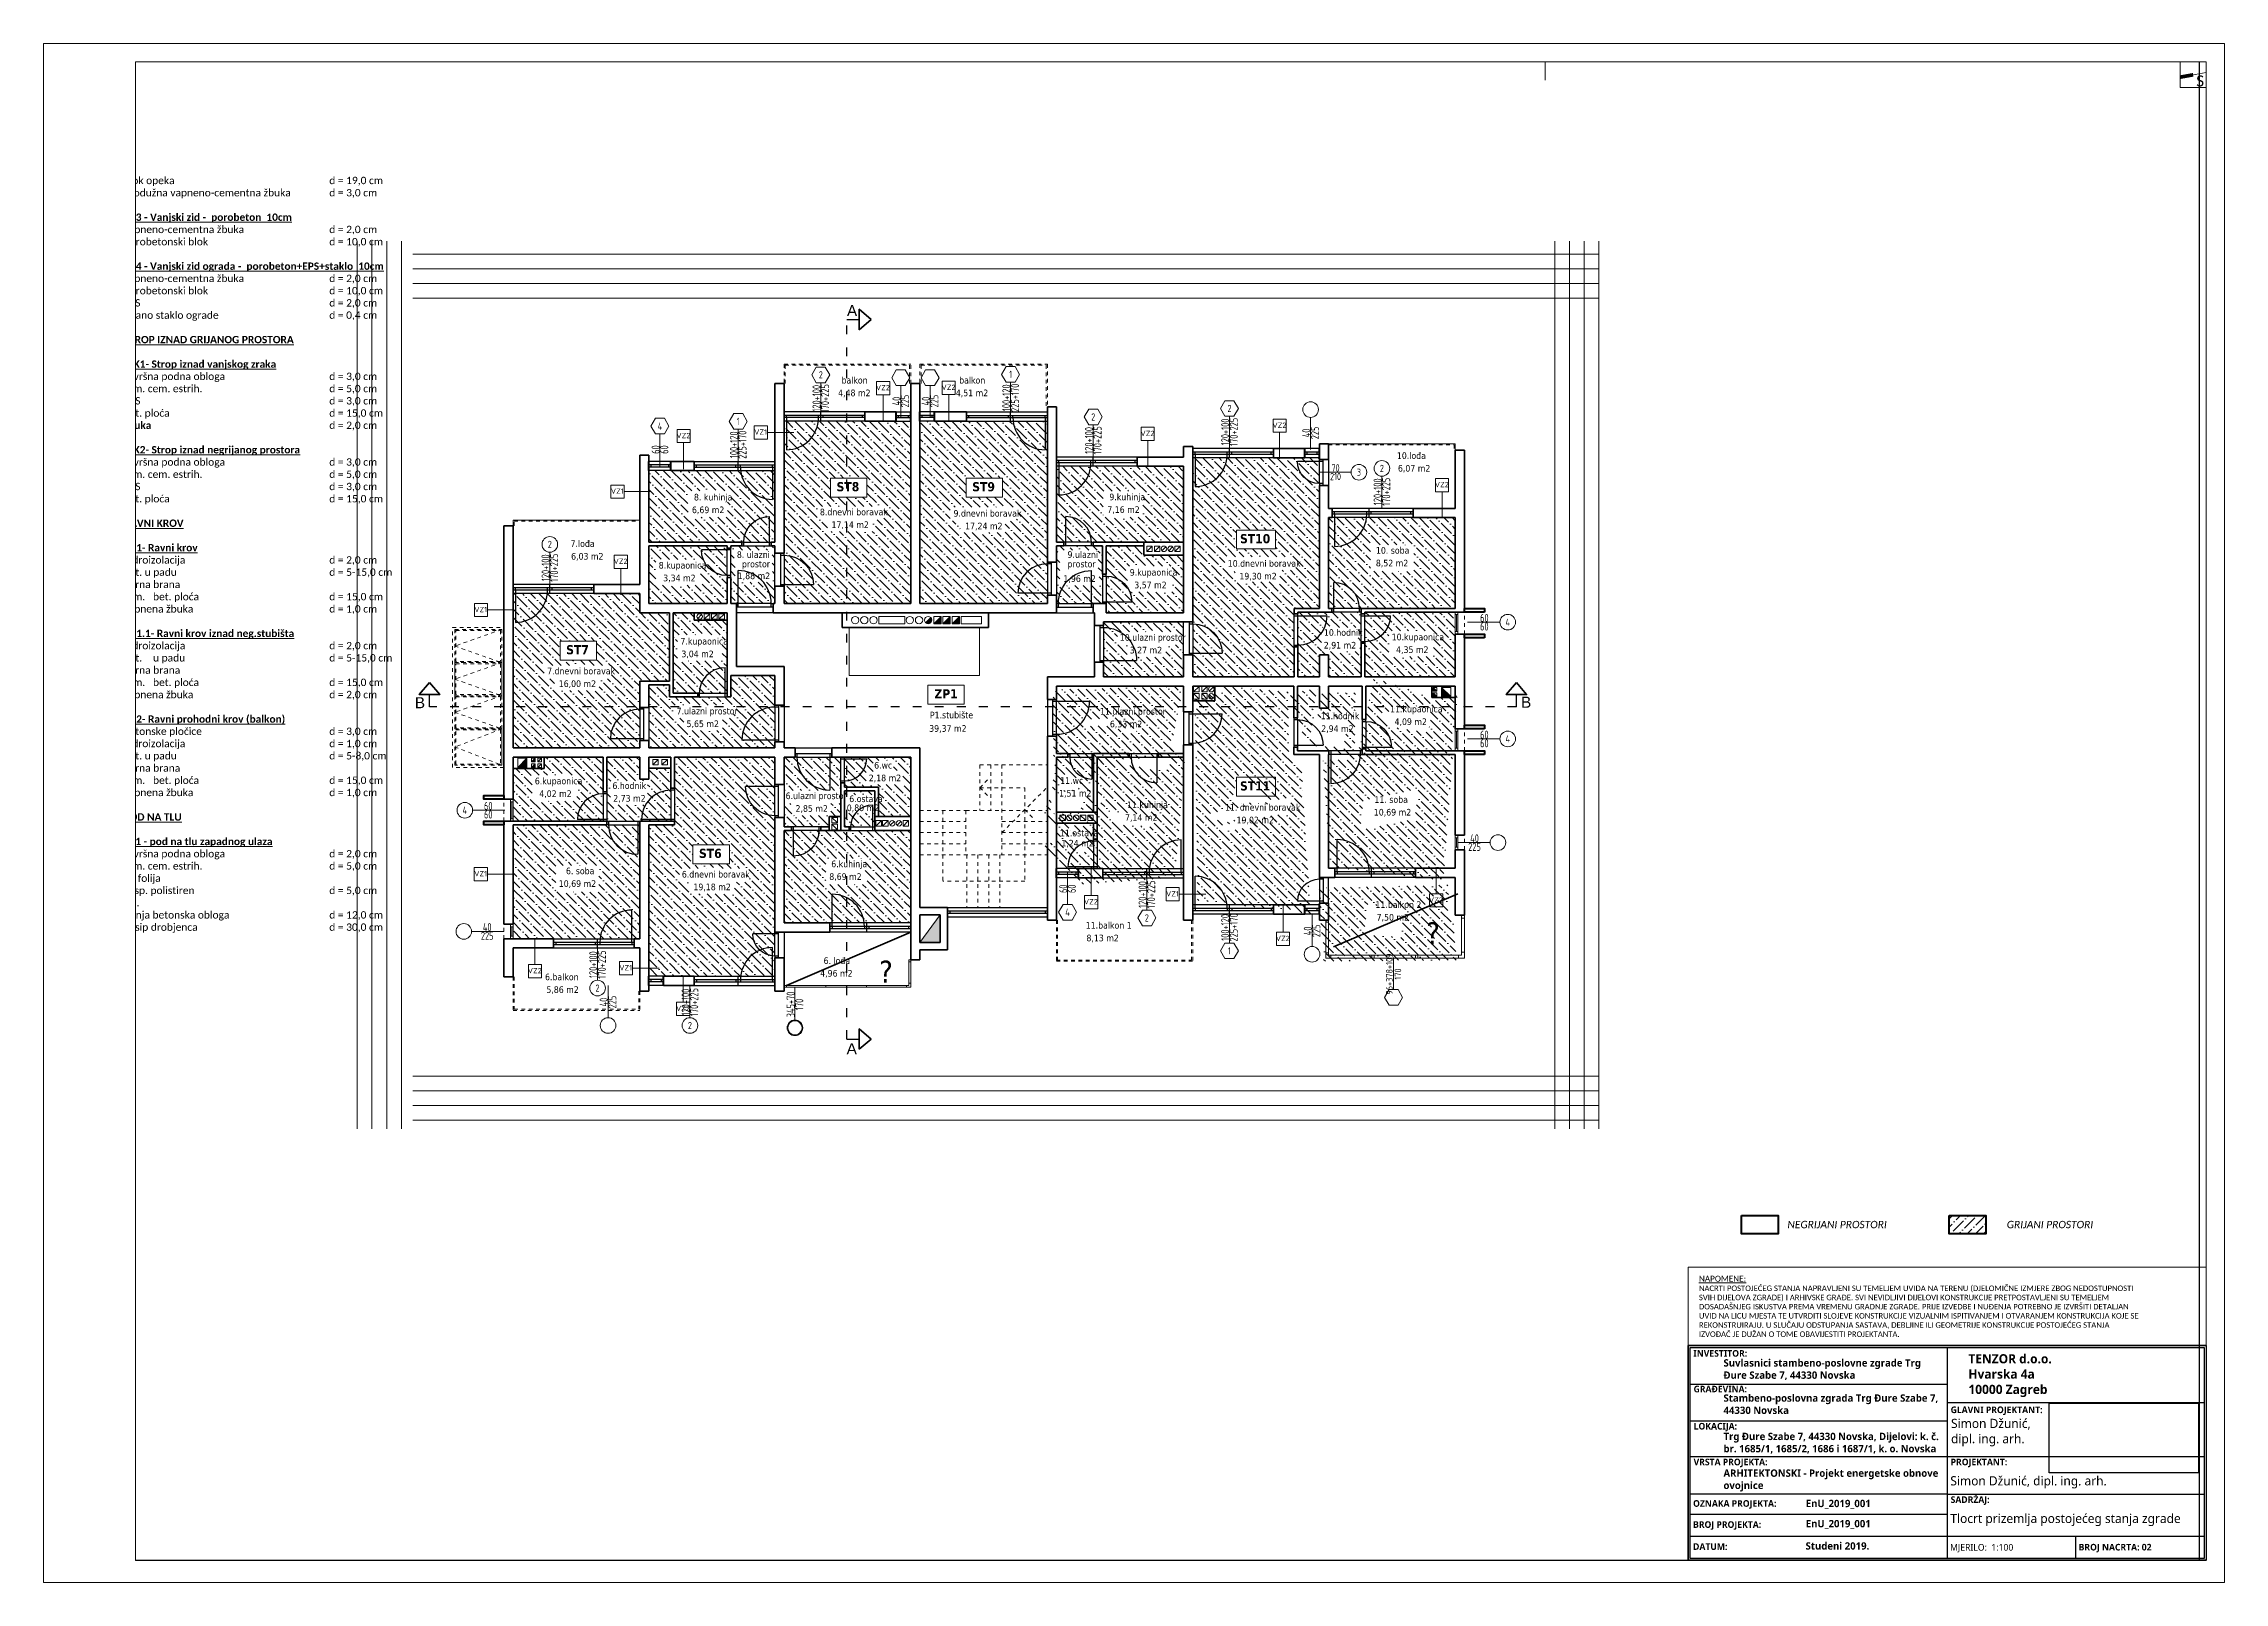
# Paper-space layout 'Prizemlje_1_100' of a CAD drawing. Header units: millimetres. Extents: x -1 to 593, y 0 to 419.
# The model-space entities are those that its viewports show. They can reach past a viewport. Long polylines and large blocks are cut down to what shows.
import ezdxf
from ezdxf.enums import TextEntityAlignment as Align

# ---------------------------------------------------------------- set-up
doc = ezdxf.new("R2010")
doc.units = ezdxf.units.MM
for name, pattern in [('ACAD_ISO03W100', [30, 12, -18]), ('HIDDEN', [0.375, 0.25, -0.125]), ('HIDDENX2', [19.05, 12.7, -6.35])]:
    doc.linetypes.add(name, pattern=pattern)
doc.layers.get('0').update_dxf_attribs({"lineweight": 0})
doc.layers.get('Defpoints').update_dxf_attribs({"color": 250, "lineweight": 0})
for name, color, linetype, lineweight in [('03-prozori', 132, 'Continuous', 0), ('05-podgled-tanko', 144, 'HIDDEN', 0), ('06-hatch_grijano', 30, 'Continuous', 0), ('07-kote', 70, 'Continuous', 9), ('09-oznaka stavke', 1, 'Continuous', 0), ('5-TX', 113, 'Continuous', 5), ('_MV', 240, 'Continuous', 0), ('_SASTAVNICA', 7, 'Continuous', 0), ('FIZIKA', 4, 'Continuous', 30), ('konture', 7, 'Continuous', 30), ('Kote', 1, 'Continuous', 15), ('sastavnica', 7, 'Continuous', 5), ('TP_01 - 0.35', 1, 'Continuous', 35), ('TP_01 - 0.50', 1, 'Continuous', 40), ('TP_07 - 0.20', 255, 'Continuous', 20)]:
    doc.layers.add(name, color=color, linetype=linetype, lineweight=lineweight)
doc.layers.add('SAST_Linija sastavnice', color=255, linetype='Continuous', plot=False)
for name, color, linetype in [('SAST_Tekst i Sastavnica', 7, 'Continuous'), ('TP_Hatch', 252, 'Continuous'), ('TP_Hidden', 8, 'HIDDENX2'), ('TP_Otvori', 8, 'Continuous'), ('TP_Otvori.block', 8, 'Continuous'), ('zidovi', 1, 'Continuous')]:
    doc.layers.add(name, color=color, linetype=linetype)
doc.styles.add('ARIAL', font='arial.ttf')
doc.styles.add('isocpeur', font='isocpeur.ttf')
doc.styles.add('OPISI', font='swissl.ttf')
doc.styles.get("Standard").update_dxf_attribs({"font": 'arial.ttf', "height": 600})
doc.styles.add('tahoma10', font='tahoma.ttf', dxfattribs={"height": 2})
doc.styles.add('Tekst15', font='arial.ttf', dxfattribs={"height": 15})
picture_1 = doc.add_image_def('image1.png', size_in_pixel=(240, 112))
pattern_1 = [(315, (-48014.625, -4450.162), (30.8696304, -8.4189901), [39.6875, -7.9375, 0, -7.9375])]

psp = doc.layouts.new('Prizemlje_1_100')

# ---------------------------------------------------------------- texts
at = {"color": 1, "char_height": 2, "attachment_point": 4}
for s, insert, width in [('{\\fCalibri|b0|i1|c238|p34;\\C256; NEGRIJANI PROSTORI}', (473.42, 97.53), 29.9383), ('{\\fCalibri|b0|i1|c238|p34;\\C256; GRIJANI PROSTORI}', (533.16, 97.53), 26.1293)]:
    psp.add_mtext(s, dxfattribs=dict(at, insert=insert, width=width))
at = {"layer": '_SASTAVNICA'}
for s, insert, char_height, width, attachment_point in [('{\\fCalibri|b0|i0|c238|p34;S}', (585.46, 410.54), 3, 7, 1), ('{\\fCalibri|b0|i0|c238|p34;\\LNAPOMENE: \\fCalibri|b1|i0|c238|p34;\\H0.93747x;\\l\\P\\fCalibri|b0|i0|c238|p34;NACRTI POSTOJEĆEG STANJA NAPRAVLJENI SU TEMELJEM UVIDA NA TERENU (DJELOMIČNE IZMJERE ZBOG NEDOSTUPNOSTI SVIH DIJELOVA ZGRADE) I ARHIVSKE GRAĐE. SVI NEVIDLJIVI DIJELOVI KONSTRUKCIJE PRETPOSTAVLJENI SU TEMELJEM DOSADAŠNJEG ISKUSTVA PREMA VREMENU GRADNJE ZGRADE. PRIJE IZVEDBE I NUĐENJA POTREBNO JE IZVRŠITI DETALJAN UVID NA LICU MJESTA TE UTVRDITI SLOJEVE KONSTRUKCIJE VIZUALNIM ISPITIVANJEM I OTVARANJEM KONSTRUKCIJA KOJE SE REKONSTRUIRAJU. U SLUČAJU ODSTUPANJA SASTAVA, DEBLJINE ILI GEOMETRIJE KONSTRUKCIJE POSTOJEĆEG STANJA IZVOĐAČ JE DUŽAN O TOME OBAVIJESTITI PROJEKTANTA.\\C7; }', (450.02, 75.25), 1.6, 120.2696, 4)]:
    psp.add_mtext(s, dxfattribs=dict(at, insert=insert, char_height=char_height, width=width, attachment_point=attachment_point))
at = {"layer": 'SAST_Tekst i Sastavnica', "attachment_point": 1, "style": 'OPISI'}
for s, insert, char_height, width in [('\\fSegoe UI Semibold|b0|i0;INVESTITOR:', (448.51, 63.35), 1.8, 18.3788), ('\\fSegoe UI Semibold|b0|i0|c238;GRAĐEVINA:', (448.57, 53.64), 1.8, 18.9026), ('{\\fSegoe UI Semilight|b1|i0|c238|p34;Stambeno-poslovna zgrada Trg Đure Szabe 7, 44330 Novska}', (456.71, 51.28), 2, 60.2044), ('\\fSegoe UI Semibold|b0|i0;GLAVNI PROJEKTANT:', (518.57, 47.98), 1.8, 29.1605), ('\\fSegoe UI Semibold|b0|i0;LOKACIJA:', (448.57, 43.51), 1.8, 18.9026), ('{\\fSegoe UI Semilight|b1|i0|c238|p34;Trg Đure Szabe 7, 44330 Novska, Dijelovi: k. č. br. 1685/1, 1685/2, 1686 i 1687/1, k. o. Novska}', (456.71, 40.83), 2, 60.2044), ('\\fSegoe UI Semibold|b0|i0;VRSTA PROJEKTA:', (448.57, 33.76), 1.8, 34.2514), ('\\fSegoe UI Semilight|b1|i0;ARHITEKTONSKI - Projekt energetske obnove ovojnice', (456.71, 30.83), 2, 58.8493), ('\\fSegoe UI Semibold|b0|i0;PROJEKTANT:', (518.57, 33.76), 1.8, 18.9026), ('\\fSegoe UI Semibold|b0|i0;SADRŽAJ:', (518.57, 23.51), 1.8, 18.9026), ('{\\fSegoe UI Semilight|b1|i0|c238|p34;EnU_2019_001}', (479.11, 22.57), 2, 40.0376), ('{\\fSegoe UI Semilight|b1|i0|c238|p34;EnU_2019_001}', (479.11, 17.07), 2, 40.0376), ('{\\fSegoe UI Semilight|b1|i0|c238|p34;Studeni 2019.}', (479.07, 11), 2, 40.0376)]:
    psp.add_mtext(s, dxfattribs=dict(at, insert=insert, char_height=char_height, width=width))
at = {"layer": 'SAST_Tekst i Sastavnica', "color": 1, "insert": (456.71, 60.86), "char_height": 2, "width": 60.2044, "attachment_point": 1, "style": 'OPISI'}
psp.add_mtext('{\\fSegoe UI Semilight|b1|i0|c238|p34;\\C256;Suvlasnici stambeno-poslovne zgrade Trg Đure Szabe 7, 44330 Novska}', dxfattribs=at)
at = {"layer": 'SAST_Tekst i Sastavnica', "char_height": 1.8, "attachment_point": 4, "style": 'ARIAL'}
for s, insert in [('\\fSegoe UI Semibold|b0|i0;OZNAKA PROJEKTA:', (448.42, 21.3)), ('\\fSegoe UI Semibold|b0|i0;BROJ PROJEKTA:', (448.42, 15.56)), ('\\fSegoe UI Semibold|b0|i0;DATUM:', (448.42, 9.8)), ('\\fSegoe UI Semilight|b0|i0;MJERILO:  1:100', (518.42, 9.39)), ('{\\fSegoe UI Semibold|b0|i0|c0|p34;BROJ NACRTA: \\fSegoe UI Semibold|b0|i0|c238|p34;02}', (553.42, 9.4))]:
    psp.add_mtext(s, dxfattribs=dict(at, insert=insert))
at = {"layer": 'sastavnica', "insert": (520.02, 56.39), "char_height": 2.5, "width": 54.0003, "attachment_point": 4}
psp.add_mtext('\\fSegoe UI Semibold|b1|i0;    TENZOR d.o.o.\\P    Hvarska 4a\\P    10000 Zagreb', dxfattribs=at)
at = {"layer": 'sastavnica', "char_height": 2.5, "attachment_point": 4, "style": 'ARIAL'}
for s, insert, width in [('{\\fSegoe UI Semilight|b0|i0|c238|p34;Simon Džunić, \\Pdipl. ing. arh.}', (518.68, 40.87), 47.5), ('\\fSegoe UI Semilight|b0|i0|c238;Simon Džunić, dipl. ing. arh.', (518.49, 27.32), 47.5), ('{\\fSegoe UI Semilight|b0|i0|c238|p34;Tlocrt prizemlja postojećeg stanja zgrade }', (518.49, 17.07), 70.0559)]:
    psp.add_mtext(s, dxfattribs=dict(at, insert=insert, width=width))

msp = doc.modelspace()

# ---------------------------------------------------------------- texts
at = {"color": 1}
note = msp.add_mtext_static_columns([''] * 3, width=766.8585, gutter_width=0, height=218.25, dxfattribs=dict(at, insert=(206480.01, -221207.6), char_height=20, attachment_point=1))
for column, words in zip([note] + note.columns.linked_columns, ['{\\fCalibri|b1|i0|c238|p34;\\L\\C256;VANJSKI ZIDOVI\\fCalibri|b0|i0|c238|p34;\\l\\P\\P\\fCalibri|b1|i0|c238|p34;\\L\\PVZ1 - Vanjski zid - armirani beton  20cm \\l\\P\\fCalibri|b0|i0|c238|p34;vapnena žbuka^I                        ^I^Id = 2,0 cm\\Parmirani beton^I^I^I^I^Id = 20,0 cm\\Pprodužna vapneno-cementna žbuka^I^Id = 3,0 cm\\fCalibri|b1|i0|c238|p34;\\L\\P\\PVZ2 - Vanjski zid -  blok opeka  19cm\\l \\L\\P\\fCalibri|b0|i0|c238|p34;\\lvapneno-cementna žbuka^I^I^Id = 2,0 cm\\Pblok opeka^I^I^I^I^I^Id = 19,0 cm\\Pprodužna vapneno-cementna žbuka^I^Id = 3,0 cm\\P\\P\\fCalibri|b1|i0|c238|p34;\\LVZ2.1 - Vanjski zid negrijanih prostorija- blok opeka  19cm\\l \\L\\P\\fCalibri|b0|i0|c238|p34;\\lvapneno-cementna žbuka^I^I^Id = 2,0 cm\\Pblok opeka^I^I^I^I^I^Id = 19,0 cm\\Pprodužna vapneno-cementna žbuka^I^Id = 3,0 cm\\P\\P\\fCalibri|b1|i0|c238|p34;\\LVZ3 - Vanjski zid -  porobeton  10cm\\l \\L\\P\\fCalibri|b0|i0|c238|p34;\\lvapneno-cementna žbuka^I^I^Id = 2,0 cm\\Pporobetonski blok^I^I^I^I^Id = 10,0 cm\\P\\P\\fCalibri|b1|i0|c238|p34;\\LVZ4 - Vanjski zid ograda -  porobeton+EPS+staklo  10cm\\l \\L\\P\\fCalibri|b0|i0|c238|p34;\\lvapneno-cementna žbuka^I^I^Id = 2,0 cm\\Pporobetonski blok^I^I^I^I^Id = 10,0 cm\\PEPS^I^I^I^I^I^I^Id = 2,0 cm\\Pžičano staklo ograde^I^I^I^Id = 0,4 cm\\P\\P\\fCalibri|b1|i0|c238|p34;\\LSTROP IZNAD GRIJANOG PROSTORA\\P \\PMK1- Strop iznad vanjskog zraka\\l\\P\\fCalibri|b0|i0|c238|p34;završna podna obloga ^I^I^I^Id = 3,0 cm\\Parm. cem. estrih.^I^I^I^I^Id = 5,0 cm\\PEPS^I^I^I^I^I^I^Id = 3,0 cm\\Pbet. ploća^I^I^I^I^I^Id = 15,0 cm\\fCalibri|b1|i0|c238|p34;\\Pžbuka ^I^I^I^I^I^I\\fCalibri|b0|i0|c238|p34;d = 2,0 cm\\fCalibri|b1|i0|c238|p34;\\P\\L\\PMK2- Strop iznad negrijanog prostora\\l\\P\\fCalibri|b0|i0|c238|p34;završna podna obloga ^I^I^I^Id = 3,0 cm\\Parm. cem. estrih.^I^I^I^I^Id = 5,0 cm\\PEPS^I^I^I^I^I^I^Id = 3,0 cm\\Pbet. ploća^I^I^I^I^I^Id = 15,0 cm\\fCalibri|b1|i0|c238|p34;\\P\\P\\LRAVNI KROV\\P\\l \\P\\LRK1- Ravni krov \\P\\fCalibri|b0|i0|c238|p34;\\lhidroizolacija^I^I^I^I^Id = 2,0 cm\\Pbet. u padu^I^I^I^I^I^Id = 5-15,0 cm\\Pparna brana\\fCalibri|b1|i0|c238|p34;\\P\\fCalibri|b0|i0|c238|p34;arm.^Ibet. ploća^I^I^I^I^Id = 15,0 cm\\Pvapnena žbuka^I^I^I^I^Id = 1,0 cm\\P\\P\\fCalibri|b1|i0|c238|p34;\\LRK1.1- Ravni krov iznad neg.stubišta\\P\\fCalibri|b0|i0|c238|p34;\\lhidroizolacija^I^I^I^I^Id = 2,0 cm\\Pbet.^Iu padu^I^I^I^I^Id = 5-15,0 cm\\Pparna brana\\fCalibri|b1|i0|c238|p34;\\P\\fCalibri|b0|i0|c238|p34;arm.^Ibet. ploća^I^I^I^I^Id = 15,0 cm\\Pvapnena žbuka^I^I^I^I^Id = 2,0 cm\\fCalibri|b1|i0|c238|p34;\\P\\P\\LRK2- Ravni prohodni krov (balkon)\\P\\fCalibri|b0|i0|c238|p34;\\lbetonske pločice^I\\fCalibri|b1|i0|c238|p34;^I^I^I^I\\fCalibri|b0|i0|c238|p34;d = 3,0 cm\\fCalibri|b1|i0|c238|p34;\\P\\fCalibri|b0|i0|c238|p34;hidroizolacija^I^I^I^I^Id = 1,0 cm\\Pbet. u padu^I^I^I^I^I^Id = 5-8,0 cm\\Pparna brana\\fCalibri|b1|i0|c238|p34;\\P\\fCalibri|b0|i0|c238|p34;arm.^Ibet. ploća^I^I^I^I^Id = 15,0 cm\\Pvapnena žbuka^I^I^I^I^Id = 1,0 cm\\fCalibri|b1|i0|c238|p34;\\P\\P\\LPOD NA TLU\\P\\l\\P\\LPT1 - pod na tlu zapadnog ulaza\\P\\fCalibri|b0|i0|c238|p34;\\lzavršna podna obloga ^I^I^I^Id = 2,0 cm\\Parm. cem. estrih.^I^I^I^I^Id = 5,0 cm\\PPE folija\\Peksp. polistiren ^I^I^I^I^Id = 5,0 cm\\PH.I.\\Pdonja betonska obloga ^I^I^I^Id = 12,0 cm\\Pnasip drobjenca^I^I^I^I^Id = 30,0 cm\\P\\P}', '', '']):
    column.text = words
at = {"layer": '07-kote', "linetype": 'ByBlock', "ltscale": 5, "char_height": 18, "attachment_point": 1, "style": 'tahoma10'}
for s, width, heights, insert in [('\\pt90;balkon', 171.7931, [2.54], (209968.69, -221752.63)), ('\\pt90;balkon', 171.7931, [2.54], (210289.17, -221752.63)), ('\\pt90;4,48 m2', 171.7931, [2.54], (209959.5, -221787.18)), ('\\pt90;4,51 m2', 171.7931, [2.54], (210279.99, -221787.18)), ('\\pt90;10.lođa', 171.7931, [2.54], (211481.28, -221958.09)), ('\\pt90;6,07 m2', 171.7931, [2.54], (211484.11, -221992.64)), ('\\pt90;{\\fTahoma|b1|i0|c238|p34;\\H1.3889x;ST8} ', 171.7931, [2.54], (209955.24, -222039.23)), ('\\pt90;{\\fTahoma|b1|i0|c238|p34;\\H1.3889x;ST9} ', 171.7931, [2.54], (210324.74, -222039.23)), ('\\pt90;6,69 m2', 171.7931, [2.54], (209561.41, -222105.74)), ('\\pt90;8. kuhinja', 171.7931, [2.54], (209566.85, -222071.19)), ('\\pt90;8.dnevni boravak', 229.4147, [82.49], (209909.95, -222111.7)), ('\\pt90;9.dnevni boravak', 231.2308, [60.11], (210273.83, -222115.21)), ('\\pt90;7,16 m2', 171.7931, [2.54], (210692.68, -222105.07)), ('\\pt90;9.kuhinja', 171.7931, [2.54], (210698.13, -222070.52)), ('\\pt90;17,14 m2', 171.7931, [2.54], (209941.53, -222146.24)), ('\\pt90;17,24 m2', 171.7931, [2.54], (210305.41, -222149.76)), ('\\pt90;{\\fTahoma|b1|i0|c238|p34;\\H1.3889x;ST10} ', 171.7931, [2.54], (211053.97, -222180.73)), ('\\pt90;7.lođa', 171.7931, [2.54], (209230.83, -222197.72)), ('\\pt90;6,03 m2', 171.7931, [2.54], (209232.27, -222232.27)), ('\\pt90;8. ulazni ', 171.7931, [2.54], (209683.73, -222227.66)), ('\\pt90;9.ulazni ', 171.7931, [2.54], (210584.29, -222227.48)), ('\\pt90;10. soba', 171.7931, [2.54], (211424.23, -222216.18)), ('\\pt90;8.kupaonica', 171.7931, [2.54], (209470.93, -222256.76)), ('\\pt90;3,34 m2', 171.7931, [2.54], (209483.11, -222291.31)), ('\\pt90;1,88 m2', 171.7931, [2.54], (209686.14, -222285.51)), ('\\pt90;prostor', 171.7931, [2.54], (209697.58, -222253.43)), ('\\pt90;1,96 m2', 171.7931, [2.54], (210573.14, -222292.95)), ('\\pt90;prostor', 171.7931, [2.54], (210584.29, -222253.25)), ('\\pt90;9.kupaonica', 171.7931, [2.54], (210753.86, -222275.9)), ('\\pt90;10.dnevni boravak', 217.2004, [70.23], (211020.69, -222251.79)), ('\\pt90;19,30 m2', 171.7931, [2.54], (211052.28, -222286.34)), ('\\pt90;8,52 m2', 171.7931, [2.54], (211424.04, -222250.73)), ('\\pt90;3,57 m2', 171.7931, [2.54], (210766.03, -222310.45)), ('\\pt90;{\\fTahoma|b1|i0|c238|p34;\\H1.3889x;ST7} ', 171.7931, [2.54], (209218.87, -222483.25)), ('\\pt90;7.kupaonica', 171.7931, [2.54], (209530.1, -222463.6)), ('\\pt90;10.ulazni prostor', 224.6962, [63.82], (210726.74, -222453.32)), ('\\pt90;2,91 m2', 171.7931, [2.54], (211282.18, -222474.45)), ('\\pt90;10.hodnik', 171.7931, [2.54], (211282.57, -222439.9)), ('\\pt90;10.kupaonica', 171.7931, [2.54], (211466.98, -222452.04)), ('\\pt90;3,04 m2', 171.7931, [2.54], (209532.58, -222498.14)), ('\\pt90;3,27 m2', 171.7931, [2.54], (210753.75, -222487.87)), ('\\pt90;4,35 m2', 171.7931, [2.54], (211479.15, -222486.59)), ('\\pt90;7.dnevni boravak', 208.4832, [65.89], (209167.06, -222544.73)), ('\\pt90;16,00 m2', 171.7931, [2.54], (209198.64, -222579.28)), ('\\pt90;7.ulazni prostor', 171.7931, [2.54], (209519.72, -222653.87)), ('\\pt90;{\\fTahoma|b1|i0|c238|p34;\\H1.3889x;ZP1} ', 171.7931, [2.54], (210221.66, -222603.31)), ('\\pt90;11.ulazni prostor', 214.0818, [66.75], (210672.57, -222654.63)), ('\\pt90;11.kupaonica', 171.7931, [2.54], (211462.68, -222648.22)), ('\\pt90;5,65 m2', 171.7931, [2.54], (209546.73, -222688.42)), ('\\pt18;39,37 m2', 171.7931, [2.54], (210207.56, -222701.26)), ('\\pt90;P1.stubište', 171.7931, [2.54], (210209.48, -222664.68)), ('\\pt90;6,33 m2', 171.7931, [2.54], (210699.58, -222689.17)), ('\\pt90;11.hodnik', 171.7931, [2.54], (211273.67, -222667.12)), ('\\pt90;2,94 m2', 171.7931, [2.54], (211275.24, -222701.67)), ('\\pt90;4,09 m2', 171.7931, [2.54], (211474.86, -222682.76)), ('\\pt90;2,18 m2', 171.7931, [2.54], (210043.02, -222835.99)), ('\\pt90;6.wc', 171.7931, [2.54], (210057.6, -222801.44)), ('\\pt90;6.kupaonica', 171.7931, [2.54], (209133.45, -222844.29)), ('\\pt90;4,02 m2', 171.7931, [2.54], (209145.63, -222878.84)), ('\\pt90;6.hodnik', 171.7931, [2.54], (209344.83, -222857)), ('\\pt90;2,73 m2', 171.7931, [2.54], (209347.05, -222891.55)), ('\\pt90;6.ulazni prostor', 171.7931, [2.54], (209816.48, -222884.68)), ('\\pt90;6.ostava', 171.7931, [2.54], (209989.77, -222892.75)), ('\\pt90;1,51 m2', 171.7931, [2.54], (210561.39, -222877.72)), ('\\pt90;11.wc', 171.7931, [2.54], (210564.37, -222843.17)), ('\\pt90;{\\fTahoma|b1|i0|c238|p34;\\H1.3889x;ST11} ', 171.7931, [2.54], (211053.97, -222854.19)), ('\\pt90;11. soba', 171.7931, [2.54], (211420.24, -222894.82)), ('\\pt90;2,85 m2', 171.7931, [2.54], (209843.5, -222919.23)), ('\\pt90;0,80 m2', 171.7931, [2.54], (209983.14, -222917.37)), ('\\pt90;7,14 m2', 171.7931, [2.54], (210740.95, -222943.75)), ('\\pt90;11.kuhinja', 171.7931, [2.54], (210746.39, -222909.2)), ('\\pt90;11. dnevni boravak', 218.2174, [57.56], (211013.03, -222916.1)), ('\\pt90;19,02 m2', 171.7931, [2.54], (211044.62, -222950.65)), ('\\pt90;10,69 m2', 171.7931, [2.54], (211418.49, -222929.37)), ('\\pt90;11.ostava', 171.7931, [2.54], (210563.66, -222986)), ('\\pt90;1,24 m2', 171.7931, [2.54], (210567.49, -223013.71)), ('\\pt90;{\\fTahoma|b1|i0|c238|p34;\\H1.3889x;ST6} ', 171.7931, [2.54], (209580.52, -223037.92)), ('\\pt90;6.kuhinja', 171.7931, [2.54], (209940.79, -223070.12)), ('\\pt90;10,69 m2', 171.7931, [2.54], (209198.76, -223123.75)), ('\\pt90;6. soba', 171.7931, [2.54], (209218.23, -223089.2)), ('\\pt90;6.dnevni boravak', 219.0925, [67.38], (209533.9, -223098.25)), ('\\pt90;19,18 m2', 171.7931, [2.54], (209565.49, -223132.8)), ('\\pt90;8,69 m2', 171.7931, [2.54], (209935.34, -223104.67)), ('\\pt90;11.balkon 2', 171.7931, [2.54], (211422.84, -223181.01)), ('\\pt90;11.balkon 1', 171.7931, [2.54], (210633.86, -223237.39)), ('\\pt90;7,50 m2', 171.7931, [2.54], (211426.01, -223215.56)), ('\\pt90;8,13 m2', 171.7931, [2.54], (210635.83, -223271.94)), ('\\pt90;4,96 m2', 171.7931, [2.54], (209910.69, -223368.28)), ('\\pt90;6. lođa', 171.7931, [2.54], (209919.88, -223333.73)), ('\\pt90;6.balkon', 171.7931, [2.54], (209161.3, -223377.98)), ('\\pt90;5,86 m2', 171.7931, [2.54], (209164.93, -223412.52))]:
    msp.add_mtext_dynamic_manual_height_columns(s, width=width, gutter_width=10, heights=heights, dxfattribs=dict(at, insert=insert))
at = {"layer": '07-kote', "color": 5, "linetype": 'ByBlock', "lineweight": 35, "ltscale": 5, "true_color": 0x1a1aff, "char_height": 60, "attachment_point": 1, "style": 'tahoma10'}
for insert in [(211560.85, -223237.99), (210071.09, -223342.65)]:
    msp.add_mtext_dynamic_manual_height_columns('\\pt300;?', width=171.7931, gutter_width=10, heights=[2.54], dxfattribs=dict(at, insert=insert))
at = {"layer": 'Kote', "char_height": 30, "width": 9972.3862, "attachment_point": 1, "style": 'Tekst15'}
for s, insert in [('\\A1;A', (209983.53, -221557.1)), ('\\A1;B', (208806.68, -222625.11)), ('\\A1;B', (211819.39, -222623.68)), ('\\A1;A', (209982.61, -223567.61))]:
    msp.add_mtext(s, dxfattribs=dict(at, insert=insert))

# ---------------------------------------------------------------- blocks, each defined once
blk = doc.blocks.new('*U664')
at = {"layer": 'TP_01 - 0.50'}
for p, q in [((0, 0), (0, -30)), ((48, 0), (48, -30))]:
    blk.add_line(p, q, dxfattribs=at)
at = {"layer": 'TP_Otvori'}
for p, q in [((0, 0), (48, 0)), ((0, -11.3), (48, -11.3)), ((0, -18.8), (48, -18.8)), ((0, -30), (48, -30)), ((7.5, -11.3), (7.5, -18.8)), ((40.5, -11.3), (40.5, -18.8))]:
    blk.add_line(p, q, dxfattribs=at)
blk = doc.blocks.new('*U655')
at = {"layer": 'TP_Otvori'}
for p, q in [((5, 0), (5, 70)), ((5, 0), (0, 0)), ((75, 0), (5, 0)), ((5, -10), (5, 0)), ((75, -10), (75, 0)), ((75, 0), (80, 0)), ((80, -10), (0, -10))]:
    blk.add_line(p, q, dxfattribs=at)
blk.add_arc((5, 0), 70, 0.00001, 90.00001, dxfattribs=at)
blk = doc.blocks.new('*U654')
at = {"layer": 'TP_Otvori'}
for p, q in [((5, 0), (5, 80)), ((5, 0), (0, 0)), ((85, 0), (5, 0)), ((5, -10), (5, 0)), ((85, -10), (85, 0)), ((85, 0), (90, 0)), ((90, -10), (0, -10))]:
    blk.add_line(p, q, dxfattribs=at)
blk.add_arc((5, 0), 80, 0.00001, 90.00001, dxfattribs=at)
blk = doc.blocks.new('*U656')
at = {"layer": 'TP_Otvori'}
for p, q in [((5, 0), (5, 90)), ((5, 0), (0, 0)), ((95, 0), (5, 0)), ((5, -10), (5, 0)), ((95, -10), (95, 0)), ((95, 0), (100, 0)), ((100, -10), (0, -10))]:
    blk.add_line(p, q, dxfattribs=at)
blk.add_arc((5, 0), 90, 0.00001, 90.00001, dxfattribs=at)
blk = doc.blocks.new('*U658')
at = {"layer": 'TP_Otvori'}
for p, q in [((5, 0), (5, 60)), ((5, 0), (0, 0)), ((65, 0), (5, 0)), ((5, -10), (5, 0)), ((65, -10), (65, 0)), ((65, 0), (70, 0)), ((70, -10), (0, -10))]:
    blk.add_line(p, q, dxfattribs=at)
blk.add_arc((5, 0), 60, 0.00001, 90.00001, dxfattribs=at)
blk = doc.blocks.new('*U663')
at = {"layer": 'TP_01 - 0.50'}
for p, q in [((0, 0), (0, -30)), ((72, 0), (72, -30))]:
    blk.add_line(p, q, dxfattribs=at)
at = {"layer": 'TP_Otvori'}
for p, q in [((0, 0), (72, 0)), ((0, -11.3), (72, -11.3)), ((0, -18.8), (72, -18.8)), ((0, -30), (72, -30)), ((7.5, -11.3), (7.5, -18.8)), ((64.5, -11.3), (64.5, -18.8))]:
    blk.add_line(p, q, dxfattribs=at)
blk = doc.blocks.new('*U1743')
at = {"layer": 'TP_01 - 0.50'}
for p, q in [((0, 0), (0, -30)), ((48, 0), (48, -30))]:
    blk.add_line(p, q, dxfattribs=at)
at = {"layer": 'TP_Otvori'}
for p, q in [((0, 0), (48, 0)), ((0, -11.3), (48, -11.3)), ((0, -18.8), (48, -18.8)), ((0, -30), (48, -30)), ((7.5, -11.3), (7.5, -18.8)), ((40.5, -11.3), (40.5, -18.8))]:
    blk.add_line(p, q, dxfattribs=at)
blk = doc.blocks.new('*U1744')
at = {"layer": 'TP_01 - 0.50'}
for p, q in [((0, 0), (0, -30)), ((48, 0), (48, -30))]:
    blk.add_line(p, q, dxfattribs=at)
at = {"layer": 'TP_Otvori'}
for p, q in [((0, 0), (48, 0)), ((0, -11.3), (48, -11.3)), ((0, -18.8), (48, -18.8)), ((0, -30), (48, -30)), ((7.5, -11.3), (7.5, -18.8)), ((40.5, -11.3), (40.5, -18.8))]:
    blk.add_line(p, q, dxfattribs=at)
blk = doc.blocks.new('*U3408')
blk.add_lwpolyline([(0, 31), (0, -59.2)])
blk.add_circle((0, -81), 21.8)
at = {"style": 'isocpeur', "width": 0.75}
for tag, p in [('VIS', (-12, -15.6)), ('SIR', (12, -15.6))]:
    blk.add_attdef(tag, text='', height=15, rotation=270, dxfattribs=at).set_placement(p, align=Align.MIDDLE)
blk.add_attdef('BR', text='', height=20, rotation=270, dxfattribs=at).set_placement((0, -81), align=Align.MIDDLE_CENTER)
blk = doc.blocks.new('*U3080')
blk.add_line((7, 3.5), (52.9, 3.5))
blk.add_lwpolyline([(0, 7), (59.9, 7), (59.9, 0), (59.9, 0), (0, 0), (0, 7)])
blk.add_lwpolyline([(7, 7), (52.9, 7), (52.9, 0), (7, 0)], close=True)
blk = doc.blocks.new('*U3081')
blk.add_line((7, 3.5), (32.9, 3.5))
blk.add_lwpolyline([(0, 7), (39.9, 7), (39.9, 0), (39.9, 0), (0, 0), (0, 7)])
blk.add_lwpolyline([(7, 7), (32.9, 7), (32.9, 0), (7, 0)], close=True)
blk = doc.blocks.new('*U1722')
blk.add_lwpolyline([(0, 31), (0, -59.2)])
blk.add_circle((0, -81), 21.8)
at = {"style": 'isocpeur', "width": 0.75}
for tag, p in [('VIS', (-12, -15.6)), ('SIR', (12, -15.6))]:
    blk.add_attdef(tag, text='', height=15, rotation=270, dxfattribs=at).set_placement(p, align=Align.MIDDLE)
blk.add_attdef('BR', text='', height=20, rotation=180, dxfattribs=at).set_placement((0, -81), align=Align.MIDDLE_CENTER)
blk = doc.blocks.new('*U3406')
blk.add_lwpolyline([(0, 31), (0, -59.2)])
blk.add_circle((0, -81), 21.8)
at = {"style": 'isocpeur', "width": 0.75}
for tag, p in [('SIR', (-12, -15.6)), ('VIS', (12, -15.6))]:
    blk.add_attdef(tag, text='', height=15, rotation=90, dxfattribs=at).set_placement(p, align=Align.MIDDLE)
blk.add_attdef('BR', text='', height=20, rotation=90, dxfattribs=at).set_placement((0, -81), align=Align.MIDDLE_CENTER)
blk = doc.blocks.new('*U3082')
blk.add_lwpolyline([(0, 31), (0, -59.2)])
blk.add_circle((0, -81), 21.8)
at = {"style": 'isocpeur', "width": 0.75}
for tag, p in [('SIR', (-12, -15.6)), ('VIS', (12, -15.6))]:
    blk.add_attdef(tag, text='', height=15, rotation=90, dxfattribs=at).set_placement(p, align=Align.MIDDLE)
blk.add_attdef('BR', text='', height=20, rotation=180, dxfattribs=at).set_placement((0, -81), align=Align.MIDDLE_CENTER)
blk = doc.blocks.new('*U1724')
blk.add_lwpolyline([(0, 31), (0, -59.2)])
blk.add_lwpolyline([(-12.6, -59.2), (-25.2, -81), (-12.6, -102.9), (12.6, -102.9), (25.2, -81), (12.6, -59.2)], close=True)
at = {"style": 'isocpeur', "width": 0.75}
for tag, p in [('SIR', (-12, -15.6)), ('VIS', (12, -15.6))]:
    blk.add_attdef(tag, text='', height=15, rotation=90, dxfattribs=at).set_placement(p, align=Align.MIDDLE)
blk.add_attdef('BR', text='', height=20, dxfattribs=at).set_placement((0, -81), align=Align.MIDDLE_CENTER)
blk = doc.blocks.new('*U1720')
blk.add_lwpolyline([(0, 31), (0, -59.2)])
blk.add_circle((0, -81), 21.8)
at = {"style": 'isocpeur', "width": 0.75}
for tag, p in [('SIR', (-12, -15.6)), ('VIS', (12, -15.6))]:
    blk.add_attdef(tag, text='', height=15, rotation=90, dxfattribs=at).set_placement(p, align=Align.MIDDLE)
blk.add_attdef('BR', text='', height=20, dxfattribs=at).set_placement((0, -81), align=Align.MIDDLE_CENTER)
blk = doc.blocks.new('*U3361')
blk.add_lwpolyline([(0, 31), (0, -59.2)])
blk.add_lwpolyline([(-12.6, -59.2), (-25.2, -81), (-12.6, -102.9), (12.6, -102.9), (25.2, -81), (12.6, -59.2)], close=True)
at = {"style": 'isocpeur', "width": 0.75}
for tag, p in [('VIS', (-12, -15.6)), ('SIR', (12, -15.6))]:
    blk.add_attdef(tag, text='', height=15, rotation=270, dxfattribs=at).set_placement(p, align=Align.MIDDLE)
blk.add_attdef('BR', text='', height=20, rotation=180, dxfattribs=at).set_placement((0, -81), align=Align.MIDDLE_CENTER)
blk = doc.blocks.new('*U3370')
blk.add_lwpolyline([(0, 31), (0, -59.2)])
blk.add_lwpolyline([(-12.6, -59.2), (-25.2, -81), (-12.6, -102.9), (12.6, -102.9), (25.2, -81), (12.6, -59.2)], close=True)
at = {"style": 'isocpeur', "width": 0.75}
for tag, p in [('VIS', (-12, -15.6)), ('SIR', (12, -15.6))]:
    blk.add_attdef(tag, text='', height=15, rotation=270, dxfattribs=at).set_placement(p, align=Align.MIDDLE)
blk.add_attdef('BR', text='', height=20, dxfattribs=at).set_placement((0, -81), align=Align.MIDDLE_CENTER)
blk = doc.blocks.new('*U3325')
blk.add_lwpolyline([(0, 31), (0, -59.2)])
blk.add_circle((0, -81), 21.8)
at = {"style": 'isocpeur', "width": 0.75}
for tag, p in [('VIS', (-12, -15.6)), ('SIR', (12, -15.6))]:
    blk.add_attdef(tag, text='', height=15, rotation=270, dxfattribs=at).set_placement(p, align=Align.MIDDLE)
blk.add_attdef('BR', text='', height=20, dxfattribs=at).set_placement((0, -81), align=Align.MIDDLE_CENTER)
blk = doc.blocks.new('*U3324')
blk.add_lwpolyline([(0, 31), (0, -59.2)])
blk.add_circle((0, -81), 21.8)
at = {"style": 'isocpeur', "width": 0.75}
for tag, p in [('VIS', (-12, -15.6)), ('SIR', (12, -15.6))]:
    blk.add_attdef(tag, text='', height=15, rotation=270, dxfattribs=at).set_placement(p, align=Align.MIDDLE)
blk.add_attdef('BR', text='', height=20, rotation=180, dxfattribs=at).set_placement((0, -81), align=Align.MIDDLE_CENTER)
blk = doc.blocks.new('*U3323')
blk.add_lwpolyline([(0, 31), (0, -59.2)])
blk.add_circle((0, -81), 21.8)
at = {"style": 'isocpeur', "width": 0.75}
for tag, p in [('VIS', (-12, -15.6)), ('SIR', (12, -15.6))]:
    blk.add_attdef(tag, text='', height=15, rotation=270, dxfattribs=at).set_placement(p, align=Align.MIDDLE)
blk.add_attdef('BR', text='', height=20, rotation=270, dxfattribs=at).set_placement((0, -81), align=Align.MIDDLE_CENTER)
blk = doc.blocks.new('*U649')
at = {"ltscale": 0.1}
blk.add_line((-0.125, 0.375), (-0.625, 0.375), dxfattribs=at)
blk.add_lwpolyline([(0.125, 0.5), (0.125, 0.25), (-0.125, 0.25), (-0.125, 0.5)], close=True, dxfattribs=at)
at = {"style": 'isocpeur'}
blk.add_attdef('sl', text='', height=0.1, dxfattribs=at).set_placement((0.005, 0.334), align=Align.CENTER)
blk = doc.blocks.new('*U511')
at = {"ltscale": 0.1}
blk.add_line((0, 0.5), (0, 1), dxfattribs=at)
blk.add_lwpolyline([(0.125, 0.25), (-0.125, 0.25), (-0.125, 0.5), (0.125, 0.5)], close=True, dxfattribs=at)
at = {"style": 'isocpeur'}
blk.add_attdef('sl', text='', height=0.1, dxfattribs=at).set_placement((0.005, 0.334), align=Align.CENTER)
blk = doc.blocks.new('*U64')
at = {"ltscale": 0.1}
blk.add_line((0, 0.25), (0, -0.25), dxfattribs=at)
blk.add_lwpolyline([(-0.125, 0.5), (0.125, 0.5), (0.125, 0.25), (-0.125, 0.25)], close=True, dxfattribs=at)
at = {"style": 'isocpeur'}
blk.add_attdef('sl', text='', height=0.1, dxfattribs=at).set_placement((0.005, 0.334), align=Align.CENTER)
blk = doc.blocks.new('*U1730')
blk.add_lwpolyline([(0, 31), (0, -59.2)])
for radius in [21.8, 19.8]:
    blk.add_circle((0, -81), radius)
at = {"style": 'isocpeur', "width": 0.75}
for tag, p in [('SIR', (-12, -15.6)), ('VIS', (12, -15.6))]:
    blk.add_attdef(tag, text='', height=15, rotation=90, dxfattribs=at).set_placement(p, align=Align.MIDDLE)
blk.add_attdef('BR', text='', height=20, dxfattribs=at).set_placement((0, -81), align=Align.MIDDLE_CENTER)

# ---------------------------------------------------------------- hatches: boundary and pattern name
at = {"layer": '06-hatch_grijano'}
h = msp.add_hatch(dxfattribs=at)
h.set_pattern_fill('ANSI36', color=256, scale=5, angle=270, style=0)
h.set_pattern_definition(pattern_1)
h.paths.add_polyline_path([(209551.19, -222134.46), (209551.19, -222063.35), (209658.41, -222063.35), (209658.41, -222134.46)])
h.paths.add_polyline_path([(209787.32, -222008.03), (209444.32, -222008.03), (209444.32, -222203.03), (209787.32, -222203.03)])
h.paths.add_polyline_path([(209462.92, -222320.19), (209462.92, -222249.97), (209584.77, -222249.97), (209584.77, -222320.19)])
h.paths.add_polyline_path([(209657.32, -222213.03), (209444.32, -222213.03), (209444.32, -222370.03), (209657.32, -222370.03)])
h.paths.add_polyline_path([(209679.38, -222312.02), (209679.38, -222224.74), (209779.54, -222224.74), (209779.54, -222312.02)])
h.paths.add_polyline_path([(209787.32, -222213.03), (209667.32, -222213.03), (209667.32, -222370.03), (209787.32, -222370.03)])
h.paths.add_polyline_path([(210037.94, -222028.18), (210037.94, -222079.83), (209938.8, -222079.83), (209938.8, -222028.18)])
h.paths.add_polyline_path([(209902.67, -222142.29), (209902.67, -222105.43), (210083.91, -222105.43), (210083.91, -222142.29)])
h.paths.add_polyline_path([(209930.63, -222174.16), (209930.63, -222142.29), (210052.49, -222142.29), (210052.49, -222174.16)])
h.paths.add_polyline_path([(210157.32, -221873.03), (209812.32, -221873.03), (209812.32, -222370.03), (210157.32, -222370.03)])
h = msp.add_hatch(dxfattribs=at)
h.set_pattern_fill('ANSI36', color=256, scale=5, angle=270, style=0)
h.set_pattern_definition(pattern_1)
h.paths.add_polyline_path([(210308.31, -222079.83), (210308.31, -222028.18), (210407.44, -222028.18), (210407.44, -222079.83)])
h.paths.add_polyline_path([(210264.3, -222144.62), (210264.3, -222107.77), (210445.54, -222107.77), (210445.54, -222144.62)])
h.paths.add_polyline_path([(210292.26, -222176.49), (210292.26, -222144.62), (210414.13, -222144.62), (210414.13, -222176.49)])
h.paths.add_polyline_path([(210529.32, -221873.03), (210182.32, -221873.03), (210182.32, -222370.03), (210529.32, -222370.03)])
h.paths.add_polyline_path([(210788.96, -222063.51), (210788.96, -222134.62), (210681.73, -222134.62), (210681.73, -222063.51)])
h.paths.add_polyline_path([(210900.32, -221996.03), (210554.32, -221996.03), (210554.32, -222203.03), (210900.32, -222203.03)])
h.paths.add_polyline_path([(210563.39, -222224.79), (210667.84, -222224.79), (210667.84, -222321.25), (210563.39, -222321.25)])
h.paths.add_polyline_path([(210679.32, -222213.03), (210554.32, -222213.03), (210554.32, -222370.03), (210679.32, -222370.03)])
h.paths.add_polyline_path([(210747.19, -222338.33), (210747.19, -222268.11), (210869.05, -222268.11), (210869.05, -222338.33)])
h.paths.add_polyline_path([(210900.32, -222238.03), (210792.32, -222238.03), (210792.32, -222213.03), (210689.32, -222213.03), (210689.32, -222395.03), (210900.32, -222395.03)])
h = msp.add_hatch(dxfattribs=at)
h.set_pattern_fill('ANSI36', color=256, scale=5, angle=270, style=0)
h.set_pattern_definition(pattern_1)
h.paths.add_polyline_path([(211044.63, -222221.34), (211044.63, -222169.68), (211151.08, -222169.68), (211151.08, -222221.34)])
h.paths.add_polyline_path([(211012.9, -222279.4), (211012.9, -222242.54), (211194.14, -222242.54), (211194.14, -222279.4)])
h.paths.add_polyline_path([(211040.86, -222311.27), (211040.86, -222279.4), (211162.73, -222279.4), (211162.73, -222311.27)])
h.paths.add_polyline_path([(211270.32, -221973.03), (210925.32, -221973.03), (210925.32, -222570.03), (211201.32, -222570.03), (211201.32, -222383.03), (211270.32, -222383.03)])
h.paths.add_polyline_path([(211409.56, -222281.85), (211409.56, -222209.81), (211527.35, -222210.71), (211527.35, -222282.75)])
h.paths.add_polyline_path([(211640.32, -222136.03), (211295.32, -222136.03), (211295.32, -222383.03), (211640.32, -222383.03)])
h.paths.add_polyline_path([(211275.57, -222500.68), (211275.57, -222435.6), (211375.4, -222435.6), (211375.4, -222500.68)])
h.paths.add_polyline_path([(211384.32, -222393.03), (211211.32, -222393.03), (211211.32, -222570.03), (211270.32, -222570.03), (211270.32, -222510.03), (211295.32, -222510.03), (211295.32, -222570.03), (211384.32, -222570.03)])
h.paths.add_polyline_path([(211459.13, -222514.51), (211459.13, -222444.29), (211580.98, -222444.29), (211580.98, -222514.51)])
h.paths.add_polyline_path([(211640.32, -222393.03), (211394.32, -222393.03), (211394.32, -222570.03), (211640.32, -222570.03)])
h.paths.add_polyline_path([(210720.72, -222482.74), (210720.72, -222447.38), (210881.69, -222447.38), (210881.69, -222482.74)])
h.paths.add_polyline_path([(210746.59, -222516.21), (210746.59, -222482.74), (210852.01, -222482.74), (210852.01, -222516.21)])
h.paths.add_polyline_path([(210900.32, -222420.03), (210682.32, -222420.03), (210682.32, -222570.03), (210900.32, -222570.03)])
h = msp.add_hatch(dxfattribs=at)
h.set_pattern_fill('ANSI36', color=256, scale=5, angle=270, style=0)
h.set_pattern_definition(pattern_1)
h.paths.add_polyline_path([(209202.44, -222523.85), (209202.44, -222472.19), (209301.58, -222472.19), (209301.58, -222523.85)])
h.paths.add_polyline_path([(209158.92, -222575.31), (209158.92, -222538.45), (209340.16, -222538.45), (209340.16, -222575.31)])
h.paths.add_polyline_path([(209186.89, -222607.18), (209186.89, -222575.31), (209308.75, -222575.31), (209308.75, -222607.18)])
h.paths.add_polyline_path([(209500.32, -222395.03), (209419.32, -222395.03), (209419.32, -222343.03), (209074.32, -222343.03), (209074.32, -222763.03), (209098.68, -222763.03), (209419.32, -222763.03), (209419.32, -222581.03), (209500.32, -222581.03)])
h.paths.add_polyline_path([(209521.94, -222525.6), (209521.94, -222455.38), (209643.79, -222455.38), (209643.79, -222525.6)])
h.paths.add_polyline_path([(209657.32, -222415.03), (209567.32, -222415.03), (209567.32, -222395.03), (209510.32, -222395.03), (209510.32, -222614.03), (209657.32, -222614.03)])
h.paths.add_polyline_path([(209513.77, -222682.21), (209513.77, -222646.85), (209674.74, -222646.85), (209674.74, -222682.21)])
h.paths.add_polyline_path([(209539.65, -222715.68), (209539.65, -222682.21), (209645.06, -222682.21), (209645.06, -222715.68)])
h.paths.add_polyline_path([(209787.32, -222566.03), (209667.32, -222566.03), (209667.32, -222624.03), (209500.32, -222624.03), (209500.32, -222591.03), (209444.32, -222591.03), (209444.32, -222763.03), (209787.32, -222763.03)])
h = msp.add_hatch(dxfattribs=at)
h.set_pattern_fill('ANSI36', color=256, scale=5, angle=270, style=0)
h.set_pattern_definition([(315, (643135428.076, 503081157.946), (30.86963041618, -8.4189901135), [39.6875, -7.9375, 0, -7.9375])])
h.paths.add_polyline_path([(210665.06, -222684.28), (210665.06, -222648.91), (210826.04, -222648.91), (210826.04, -222684.28)])
h.paths.add_polyline_path([(210900.32, -222595.03), (210554.32, -222595.03), (210554.32, -222778.03), (210900.32, -222778.03)])
h.paths.add_polyline_path([(210573.86, -222869.4), (210573.86, -222839.3), (210629.25, -222839.3), (210629.25, -222869.4)])
h.paths.add_polyline_path([(210554.93, -222904.06), (210554.93, -222869.4), (210654.15, -222869.4), (210654.15, -222904.06)])
h.paths.add_polyline_path([(210655.32, -222788.03), (210554.32, -222788.03), (210554.32, -222938.03), (210655.32, -222938.03)])
h.paths.add_polyline_path([(210796.36, -222684.28), (210796.36, -222717.74), (210690.94, -222717.74), (210690.94, -222684.28)])
h.paths.add_polyline_path([(210562.33, -223034.9), (210562.33, -222984.95), (210649.49, -222984.95), (210649.49, -223034.9)])
h.paths.add_polyline_path([(210655.32, -222968.03), (210554.32, -222968.03), (210554.32, -223092.03), (210655.32, -223089.53)])
h.paths.add_polyline_path([(210731.72, -222970.53), (210731.72, -222899.42), (210838.94, -222899.42), (210838.94, -222970.53)])
h.paths.add_polyline_path([(210900.32, -222788.03), (210665.32, -222788.03), (210665.32, -223092.03), (210900.32, -223092.03)])
h.paths.add_polyline_path([(211044.63, -222894.79), (211044.63, -222843.13), (211151.08, -222843.13), (211151.08, -222894.79)])
h.paths.add_polyline_path([(211186.65, -222909), (211186.65, -222945.85), (211005.41, -222945.85), (211005.41, -222909)])
h.paths.add_polyline_path([(211033.37, -222977.72), (211033.37, -222945.85), (211155.23, -222945.85), (211155.23, -222977.72)])
h.paths.add_polyline_path([(211270.32, -222781.03), (211200.32, -222781.03), (211200.32, -222595.03), (210985.32, -222595.03), (210985.32, -222635.03), (210925.32, -222635.03), (210925.32, -223191.03), (211270.32, -223191.03)])
h.paths.add_polyline_path([(211269.47, -222663.55), (211369.29, -222663.55), (211369.29, -222728.63), (211269.47, -222728.63)])
h.paths.add_polyline_path([(211386.32, -222595.03), (211295.32, -222595.03), (211295.32, -222655.03), (211270.32, -222655.03), (211270.32, -222595.03), (211210.32, -222595.03), (211210.32, -222771.03), (211386.32, -222771.03)])
h.paths.add_polyline_path([(211456.38, -222710.12), (211456.38, -222639.9), (211578.24, -222639.9), (211578.24, -222710.12)])
h.paths.add_polyline_path([(211640.32, -222626.03), (211576.17, -222626.03), (211576.17, -222595.03), (211396.32, -222595.03), (211396.32, -222771.03), (211640.32, -222771.03)])
h.paths.add_polyline_path([(211409.59, -222886.39), (211527.37, -222887.29), (211527.37, -222959.34), (211409.59, -222958.44)])
h.paths.add_polyline_path([(211640.32, -222781.03), (211295.32, -222781.03), (211295.32, -223091.03), (211640.32, -223091.03)])
h.paths.add_polyline_path([(211417.28, -223174.49), (211527.21, -223174.49), (211527.21, -223244.33), (211417.28, -223244.33)])
h.paths.add_polyline_path([(211657.32, -223219.03), (211640.32, -223219.03), (211640.32, -223116.03), (211295.32, -223116.03), (211295.32, -223328.03), (211301.57, -223328.03), (211657.32, -223328.03)])
h = msp.add_hatch(dxfattribs=at)
h.set_pattern_fill('ANSI36', color=256, scale=5, angle=270, style=0)
h.set_pattern_definition(pattern_1)
h.paths.add_polyline_path([(209126.4, -222908.02), (209126.4, -222837.8), (209248.26, -222837.8), (209248.26, -222908.02)])
h.paths.add_polyline_path([(209319.32, -222788.03), (209159.32, -222788.03), (209159.32, -222819.03), (209074.32, -222819.03), (209074.32, -222963.03), (209319.32, -222963.03)])
h.paths.add_polyline_path([(209504.32, -222818.03), (209444.32, -222818.03), (209444.32, -222848.03), (209419.32, -222848.03), (209419.32, -222788.03), (209329.32, -222788.03), (209329.32, -222963.03), (209504.32, -222963.03)])
h.paths.add_polyline_path([(209340.76, -222918.06), (209340.76, -222852.99), (209440.59, -222852.99), (209440.59, -222918.06)])
h.paths.add_polyline_path([(209190.41, -223155), (209190.41, -223082.96), (209308.2, -223083.86), (209308.2, -223155.91)])
h.paths.add_polyline_path([(209419.32, -222973.03), (209074.32, -222973.03), (209074.32, -223283.03), (209419.32, -223283.03)])
h.paths.add_polyline_path([(209564.09, -223078.53), (209564.09, -223026.87), (209663.23, -223026.87), (209663.23, -223078.53)])
h.paths.add_polyline_path([(209527.45, -223128.48), (209527.45, -223091.62), (209708.69, -223091.62), (209708.69, -223128.48)])
h.paths.add_polyline_path([(209677.28, -223128.48), (209677.28, -223160.35), (209555.42, -223160.35), (209555.42, -223128.48)])
h.paths.add_polyline_path([(209787.32, -222788.03), (209514.32, -222788.03), (209514.32, -222973.03), (209444.32, -222973.03), (209444.32, -223385.03), (209787.32, -223385.03)])
h.paths.add_polyline_path([(209812.32, -222878.79), (209967.32, -222878.79), (209967.32, -222788.03), (209812.32, -222788.03)])
h.paths.add_polyline_path([(209833.84, -222947.63), (209833.84, -222914.16), (209812.32, -222914.16), (209812.32, -222978.03), (209935.49, -222978.03), (209936.32, -222950.03), (209967.32, -222950.03), (209967.32, -222914.16), (209939.26, -222914.16), (209939.26, -222947.63)])
h.paths.add_polyline_path([(209979.53, -222940.73), (209979.53, -222890.78), (210058.82, -222890.78), (210058.82, -222940.73)])
h.paths.add_polyline_path([(210059.32, -222880.03), (209977.32, -222880.03), (209977.32, -222978.03), (210059.32, -222978.03)])
h.paths.add_polyline_path([(210055.03, -222827.87), (210055.03, -222797.78), (210110.42, -222797.78), (210110.42, -222827.87)])
h.paths.add_polyline_path([(210135.32, -222827.87), (210135.32, -222862.54), (210036.1, -222862.54), (210036.1, -222827.87)])
h.paths.add_polyline_path([(210157.32, -222788.03), (209977.32, -222788.03), (209977.32, -222870.03), (210069.32, -222870.03), (210069.32, -222950.03), (210157.32, -222950.03)])
h.paths.add_polyline_path([(209925.94, -223135.1), (209925.94, -223063.99), (210033.17, -223063.99), (210033.17, -223135.1)])
h.paths.add_polyline_path([(210157.32, -222988.03), (209812.32, -222988.03), (209812.32, -223240.03), (210157.32, -223240.03)])
at = {"layer": 'TP_07 - 0.20'}
h = msp.add_hatch(color=256, dxfattribs=at)
h.dxf.hatch_style = 1
h.paths.add_polyline_path([(211580.32, -222598.55), (211590.32, -222608.55), (211580.32, -222608.55)])
h.paths.add_polyline_path([(211590.32, -222623.55), (211580.32, -222623.55), (211580.32, -222613.55)])
h = msp.add_hatch(color=256, dxfattribs=at)
h.dxf.hatch_style = 1
h.paths.add_polyline_path([(211627.82, -222623.55), (211602.82, -222623.55), (211602.82, -222598.55)])
h = msp.add_hatch(color=256, dxfattribs=at)
h.dxf.hatch_style = 1
h.paths.add_polyline_path([(209086.82, -222816.55), (209111.82, -222816.55), (209111.82, -222791.55)])
h = msp.add_hatch(color=256, dxfattribs=at)
h.dxf.hatch_style = 1
h.paths.add_polyline_path([(209134.32, -222791.55), (209124.32, -222801.55), (209134.32, -222801.55)])
h.paths.add_polyline_path([(209124.32, -222816.55), (209134.32, -222816.55), (209134.32, -222806.55)])
at = {"layer": 'TP_Hatch'}
h = msp.add_hatch(color=256, dxfattribs=at)
h.dxf.hatch_style = 1
edge = h.paths.add_edge_path()
edge.add_arc((210204.82, -222415.03), 10, 225.000001, 269.999998)
edge.add_arc((210204.82, -222415.03), 10, 270.000002, 359.999998)
edge.add_arc((210204.82, -222415.03), 10, 0.000004, 44.999997)
edge.add_line((210211.89, -222407.96), (210197.75, -222422.1))
h = msp.add_hatch(color=256, dxfattribs=at)
h.dxf.hatch_style = 1
h.paths.add_polyline_path([(210239.82, -222425.03), (210239.82, -222405.03), (210219.82, -222425.03)])
h = msp.add_hatch(color=256, dxfattribs=at)
h.dxf.hatch_style = 1
h.paths.add_polyline_path([(210264.82, -222425.03), (210264.82, -222405.03), (210244.82, -222425.03)])
h = msp.add_hatch(color=256, dxfattribs=at)
h.dxf.hatch_style = 1
h.paths.add_polyline_path([(210289.82, -222425.03), (210289.82, -222405.03), (210269.82, -222425.03)])
h = msp.add_hatch(color=256, dxfattribs=at)
h.dxf.hatch_style = 1
h.paths.add_polyline_path([(210237.32, -223293.03), (210237.32, -223218.03), (210182.32, -223293.03)])

# ---------------------------------------------------------------- linework, layer by layer
at = {"layer": '03-prozori'}
for p, q in [((211287.32, -223232.03), (211287.32, -223336.03)), ((211295.32, -223238.28), (211287.32, -223238.28)), ((211295.32, -223232.03), (211295.32, -223328.03)), ((211657.32, -223219.03), (211657.32, -223328.03)), ((211657.32, -223227.28), (211665.32, -223227.28)), ((211665.32, -223219.03), (211665.32, -223336.03)), ((210152.32, -223340.03), (210152.32, -223410.03)), ((210157.32, -223346.28), (210152.32, -223346.28)), ((210157.32, -223340.03), (210157.32, -223415.03)), ((211295.32, -223321.78), (211287.32, -223321.78)), ((211287.32, -223336.03), (211665.32, -223336.03)), ((211295.32, -223328.03), (211657.32, -223328.03)), ((211301.57, -223328.03), (211301.57, -223336.03)), ((211413.29, -223328.03), (211413.29, -223336.03)), ((211419.54, -223336.03), (211419.54, -223328.03)), ((211532.07, -223328.03), (211532.07, -223336.03)), ((211538.32, -223336.03), (211538.32, -223328.03)), ((211649.07, -223328.03), (211649.07, -223336.03)), ((211657.32, -223319.78), (211665.32, -223319.78)), ((209812.32, -223410.03), (210152.32, -223410.03)), ((209812.32, -223415.03), (210157.32, -223415.03)), ((209818.57, -223410.03), (209818.57, -223415.03)), ((209926.07, -223410.03), (209926.07, -223415.03)), ((210037.07, -223410.03), (210037.07, -223415.03)), ((210146.07, -223410.03), (210146.07, -223415.03)), ((210157.32, -223403.78), (210152.32, -223403.78))]:
    msp.add_line(p, q, dxfattribs=at).dxf.unprotected_set("ltscale", 0)
at = {"layer": '05-podgled-tanko'}
for p, q in [((209812.32, -221718.03), (210157.32, -221718.03)), ((209812.32, -221718.03), (209812.32, -221771.03)), ((209815.32, -221721.03), (210154.32, -221721.03)), ((209815.32, -221721.03), (209815.32, -221771.03)), ((210154.32, -221771.03), (210154.32, -221721.03)), ((210157.32, -221771.03), (210157.32, -221718.03)), ((210182.32, -221718.03), (210529.32, -221718.03)), ((210182.32, -221718.03), (210182.32, -221771.03)), ((210185.32, -221721.03), (210526.32, -221721.03)), ((210185.32, -221721.03), (210185.32, -221771.03)), ((210526.32, -221721.03), (210526.32, -221834.03)), ((210529.32, -221718.03), (210529.32, -221834.03)), ((211295.32, -221935.03), (211640.32, -221935.03)), ((211295.32, -221938.03), (211637.32, -221938.03)), ((211637.32, -221938.03), (211637.32, -221952.03)), ((211640.32, -221935.03), (211640.32, -221952.03)), ((209074.32, -222143.03), (209419.32, -222143.03)), ((209074.32, -222158.03), (209074.32, -222143.03)), ((209077.32, -222146.03), (209419.32, -222146.03)), ((209077.32, -222158.03), (209077.32, -222146.03)), ((209989.82, -222435.03), (209989.82, -222566.03)), ((210344.82, -222435.03), (210344.82, -222566.03)), ((209989.82, -222566.03), (210344.82, -222566.03)), ((210345.32, -222809.03), (210345.32, -222934.03)), ((210345.32, -222809.03), (210529.32, -222809.03)), ((210375.32, -222809.03), (210375.32, -222934.03)), ((210405.32, -222809.03), (210405.32, -223054.03)), ((210345.32, -222871.53), (210366.31, -222850.54)), ((210345.32, -222871.53), (210467.82, -222871.53)), ((210345.32, -222871.53), (210366.31, -222892.53)), ((210405.32, -222994.03), (210529.32, -222870.03)), ((210467.82, -222871.53), (210467.82, -223126.03)), ((210182.32, -222934.03), (210307.32, -222934.03)), ((210244.82, -222934.03), (210244.82, -223126.03)), ((210307.32, -222934.03), (210307.32, -223054.03)), ((210307.32, -222934.03), (210405.32, -222934.03)), ((210405.32, -222934.03), (210529.32, -222934.03)), ((210467.82, -222931.53), (210488.81, -222952.53)), ((210182.32, -222964.03), (210307.32, -222964.03)), ((210182.32, -222994.03), (210307.32, -222994.03)), ((210405.32, -222964.03), (210529.32, -222964.03)), ((210405.32, -222994.03), (210529.32, -222994.03)), ((210182.32, -223024.03), (210307.32, -223024.03)), ((210182.32, -223054.03), (210529.32, -223054.03)), ((210310.32, -223054.03), (210310.32, -223198.03)), ((210340.32, -223054.03), (210340.32, -223198.03)), ((210370.32, -223054.03), (210370.32, -223198.03)), ((210400.32, -223054.03), (210400.32, -223198.03)), ((210405.32, -223024.03), (210529.32, -223024.03)), ((210467.82, -223126.03), (210244.82, -223126.03)), ((210554.32, -223232.03), (210554.32, -223344.03)), ((210557.32, -223232.03), (210557.32, -223344.03)), ((210922.32, -223232.03), (210922.32, -223341.03)), ((210925.32, -223232.03), (210925.32, -223344.03)), ((210157.32, -223340.03), (210152.32, -223340.03)), ((210554.32, -223341.03), (210922.32, -223341.03)), ((210554.32, -223344.03), (210925.32, -223344.03)), ((209074.32, -223387.03), (209074.32, -223478.03)), ((209077.32, -223387.03), (209077.32, -223475.03)), ((209416.32, -223426.03), (209416.32, -223475.03)), ((209419.32, -223426.03), (209419.32, -223478.03)), ((209074.32, -223478.03), (209419.32, -223478.03)), ((209077.32, -223475.03), (209416.32, -223475.03))]:
    msp.add_line(p, q, dxfattribs=at).dxf.unprotected_set("ltscale", 0)
for points in [[(211665.32, -222453.03), (211665.32, -222393.03)], [(209043.32, -222440.82), (208915.21, -222485.89), (209043.32, -222530.96)], [(209043.32, -222530.96), (208915.21, -222576.04), (209043.32, -222621.11)], [(209043.32, -222621.11), (208915.21, -222666.18), (209043.32, -222711.26)], [(209043.32, -222711.26), (208915.21, -222760.73), (209043.32, -222810.2)], [(211665.32, -222771.03), (211665.32, -222711.03)], [(209049.32, -222963.03), (209049.32, -222903.03)], [(211665.32, -223041.03), (211665.32, -222981.03)], [(209049.32, -223283.03), (209049.32, -223243.03)]]:
    msp.add_lwpolyline(points, dxfattribs=at).dxf.unprotected_set("ltscale", 0)
for points in [[(208909.21, -222434.82), (209049.32, -222434.82), (209049.32, -222816.2), (208909.21, -222816.2)], [(208915.21, -222440.82), (209043.32, -222440.82), (209043.32, -222810.2), (208915.21, -222810.2)], [(208915.21, -222440.82), (209043.32, -222440.82), (209043.32, -222530.96), (208915.21, -222530.96)], [(208918.21, -222443.82), (209040.32, -222443.82), (209040.32, -222527.96), (208918.21, -222527.96)], [(208915.21, -222530.96), (209043.32, -222530.96), (209043.32, -222621.11), (208915.21, -222621.11)], [(208918.21, -222533.96), (209040.32, -222533.96), (209040.32, -222618.11), (208918.21, -222618.11)], [(208915.21, -222621.11), (209043.32, -222621.11), (209043.32, -222711.26), (208915.21, -222711.26)], [(208918.21, -222624.11), (209040.32, -222624.11), (209040.32, -222708.26), (208918.21, -222708.26)], [(208915.21, -222711.26), (209043.32, -222711.26), (209043.32, -222810.2), (208915.21, -222810.2)], [(208918.21, -222714.26), (209040.32, -222714.26), (209040.32, -222807.2), (208918.21, -222807.2)]]:
    msp.add_lwpolyline(points, close=True, dxfattribs=at).dxf.unprotected_set("ltscale", 0)
at = {"layer": '06-hatch_grijano'}
for p, q in [((211405.32, -222111.03), (211305.32, -222111.03)), ((211405.32, -222136.03), (211305.32, -222136.03)), ((209294.32, -222318.03), (209174.32, -222318.03)), ((209294.32, -222343.03), (209174.32, -222343.03)), ((211532.32, -223091.03), (211412.32, -223091.03))]:
    msp.add_line(p, q, dxfattribs=at)
for points in [[(210184.32, -221873.03), (210529.32, -221873.03), (210529.32, -222370.03), (210182.32, -222370.03), (210182.32, -221873.03)], [(211295.32, -221935.03), (211640.32, -221935.03), (211640.32, -222111.03), (211295.32, -222111.03), (211295.32, -221935.03)], [(209444.32, -222008.03), (209444.32, -222203.03), (209787.32, -222203.03), (209787.32, -222008.03), (209444.32, -222008.03)], [(210554.32, -221996.03), (210900.32, -221996.03), (210900.32, -222203.03), (210554.32, -222203.03), (210554.32, -221996.03), (210554.32, -221996.03)], [(210925.32, -221973.03), (210925.32, -222570.03), (211201.32, -222570.03), (211201.32, -222383.03), (211270.32, -222383.03), (211270.32, -221973.03), (210925.32, -221973.03)], [(209074.32, -222143.03), (209419.32, -222143.03), (209419.32, -222318.03), (209074.32, -222318.03), (209074.32, -222143.03)], [(211295.32, -222136.03), (211640.32, -222136.03), (211640.32, -222383.03), (211295.32, -222383.03), (211295.32, -222136.03)], [(209667.32, -222213.03), (209787.32, -222213.03), (209787.32, -222370.03), (209667.32, -222370.03), (209667.32, -222213.03)], [(210554.32, -222213.03), (210679.32, -222213.03), (210679.32, -222370.03), (210554.32, -222370.03), (210554.32, -222213.03)], [(209074.32, -222343.03), (209419.32, -222343.03), (209419.32, -222395.03), (209500.32, -222395.03), (209500.32, -222581.03), (209419.32, -222581.03), (209419.32, -222763.03), (209098.68, -222763.03), (209074.32, -222763.03), (209074.32, -222343.03)], [(209510.32, -222395.03), (209567.32, -222395.03), (209567.32, -222415.03), (209657.32, -222415.03), (209657.32, -222614.03), (209510.32, -222614.03), (209510.32, -222395.03)], [(209682.32, -222395.03), (209682.32, -222541.03), (209812.32, -222541.03), (209812.32, -222763.03), (210182.32, -222763.03), (210182.32, -223198.03), (210529.32, -223198.03), (210529.32, -222570.03), (210657.32, -222570.03), (210657.32, -222395.03), (210369.32, -222395.03), (210369.32, -222435.03), (210344.82, -222435.03), (210344.82, -222566.03), (209989.82, -222566.03), (209989.82, -222435.03), (209970.32, -222435.03), (209970.32, -222395.03), (209682.32, -222395.03)], [(210682.32, -222420.03), (210900.32, -222420.03), (210900.32, -222570.03), (210682.32, -222570.03), (210682.32, -222420.03)], [(211211.32, -222393.03), (211384.32, -222393.03), (211384.32, -222570.03), (211295.32, -222570.03), (211295.32, -222510.03), (211270.32, -222510.03), (211270.32, -222570.03), (211211.32, -222570.03), (211211.32, -222393.03)], [(211394.32, -222393.03), (211640.32, -222393.03), (211640.32, -222570.03), (211394.32, -222570.03), (211394.32, -222393.03)], [(209444.32, -222591.03), (209500.32, -222591.03), (209500.32, -222624.03), (209667.32, -222624.03), (209667.32, -222566.03), (209787.32, -222566.03), (209787.32, -222763.03), (209444.32, -222763.03), (209444.32, -222591.03)], [(210554.32, -222595.03), (210900.32, -222595.03), (210900.32, -222778.03), (210554.32, -222778.03), (210554.32, -222595.03)], [(210925.32, -222635.03), (210985.32, -222635.03), (210985.32, -222595.03), (211200.32, -222595.03), (211200.32, -222781.03), (211270.32, -222781.03), (211270.32, -223191.03), (210925.32, -223191.03), (210925.32, -222635.03)], [(209319.32, -222788.03), (209319.32, -222963.03), (209074.32, -222963.03), (209074.32, -222819.03), (209159.32, -222819.03), (209159.32, -222788.03), (209319.32, -222788.03)], [(209329.32, -222963.03), (209329.32, -222788.03), (209419.32, -222788.03), (209419.32, -222848.03), (209444.32, -222848.03), (209444.32, -222818.03), (209504.32, -222818.03), (209504.32, -222963.03), (209329.32, -222963.03)], [(209514.32, -222788.03), (209787.32, -222788.03), (209787.32, -223385.03), (209444.32, -223385.03), (209444.32, -222973.03), (209514.32, -222973.03), (209514.32, -222788.03)], [(209812.32, -222788.03), (209967.32, -222788.03), (209967.32, -222950.03), (209936.32, -222950.03), (209935.49, -222978.03), (209812.32, -222978.03), (209812.32, -222788.03)], [(209977.32, -222788.03), (210157.32, -222788.03), (210157.32, -222950.03), (210069.32, -222950.03), (210069.32, -222870.03), (209977.32, -222870.03), (209977.32, -222788.03)], [(210554.32, -222788.03), (210655.32, -222788.03), (210655.32, -222938.03), (210554.32, -222938.03), (210554.32, -222788.03)], [(210665.32, -222788.03), (210900.32, -222788.03), (210900.32, -223092.03), (210665.32, -223092.03), (210665.32, -222788.03)], [(211295.32, -222781.03), (211640.32, -222781.03), (211640.32, -223091.03), (211295.32, -223091.03), (211295.32, -222781.03)], [(209977.32, -222880.03), (209977.32, -222978.03), (210059.32, -222978.03), (210059.32, -222880.03), (209977.32, -222880.03)], [(209074.32, -222973.03), (209419.32, -222973.03), (209419.32, -223283.03), (209074.32, -223283.03), (209074.32, -222973.03)], [(209812.32, -222988.03), (210157.32, -222988.03), (210157.32, -223240.03), (209812.32, -223240.03), (209812.32, -222988.03)], [(211295.32, -223116.03), (211640.32, -223116.03), (211640.32, -223219.03), (211657.32, -223219.03), (211657.32, -223328.03), (211301.57, -223328.03), (211295.32, -223328.03), (211295.32, -223116.03)]]:
    msp.add_lwpolyline(points, dxfattribs=at)
at = {"layer": '07-kote', "linetype": 'ByBlock', "ltscale": 5}
for points in [[(209938.8, -222028.18), (210037.94, -222028.18), (210037.94, -222079.83), (209938.8, -222079.83)], [(210308.31, -222028.18), (210407.44, -222028.18), (210407.44, -222079.83), (210308.31, -222079.83)], [(211044.63, -222169.68), (211151.08, -222169.68), (211151.08, -222221.34), (211044.63, -222221.34)], [(209202.44, -222472.19), (209301.58, -222472.19), (209301.58, -222523.85), (209202.44, -222523.85)], [(210203.67, -222592.26), (210302.81, -222592.26), (210302.81, -222643.92), (210203.67, -222643.92)], [(211044.63, -222843.13), (211151.08, -222843.13), (211151.08, -222894.79), (211044.63, -222894.79)], [(209564.09, -223026.87), (209663.23, -223026.87), (209663.23, -223078.53), (209564.09, -223078.53)]]:
    msp.add_lwpolyline(points, close=True, dxfattribs=at)
at = {"layer": '07-kote', "color": 5, "linetype": 'ByBlock', "lineweight": 35, "ltscale": 5, "true_color": 0x1a1aff}
for points in [[(211308.32, -223305.37), (211647.07, -223160.37)], [(209818.57, -223410.03), (210157.32, -223265.03)]]:
    msp.add_lwpolyline(points, dxfattribs=at)
at = {"layer": 'Defpoints', "linetype": 'ByBlock', "ltscale": 5}
for points in [[(208650.03, -223800.96), (208650.03, -221383.12)], [(208690.03, -223800.96), (208690.03, -221383.12)], [(208730.03, -223800.96), (208730.03, -221383.12)], [(208770.03, -223800.96), (208770.03, -221383.12)], [(211911.02, -223800.96), (211911.02, -221383.12)], [(211951.02, -223800.96), (211951.02, -221383.12)], [(211991.02, -223800.96), (211991.02, -221383.12)], [(212031.02, -223800.96), (212031.02, -221383.12)], [(208801.36, -221418.16), (212031.02, -221418.16)], [(208801.36, -221458.16), (212031.02, -221458.16)], [(208801.36, -221498.16), (212031.02, -221498.16)], [(208801.36, -221538.16), (212031.02, -221538.16)], [(208801.36, -223657.1), (212031.02, -223657.1)], [(208801.36, -223697.1), (212031.02, -223697.1)], [(208801.36, -223737.1), (212031.02, -223737.1)], [(208801.36, -223777.1), (212031.02, -223777.1)]]:
    msp.add_lwpolyline(points, dxfattribs=at)
at = {"layer": 'SAST_Linija sastavnice'}
msp.add_lwpolyline([(208029.02, -224977.75), (213667.02, -224977.75), (213667.02, -220877.75), (208029.02, -220877.75)], close=True, dxfattribs=at)
at = {"layer": 'TP_01 - 0.35'}
for p, q in [((209787.32, -222203.03), (209787.32, -221771.03)), ((209812.32, -221771.03), (209787.32, -221771.03)), ((209812.32, -222233.03), (209812.32, -221771.03)), ((210157.32, -222370.03), (210157.32, -221771.03)), ((210157.32, -221771.03), (210182.32, -221771.03)), ((210182.32, -222370.03), (210182.32, -221771.03)), ((210032.32, -221848.03), (210117.32, -221848.03)), ((210032.32, -221873.03), (210032.32, -221848.03)), ((210032.32, -221873.03), (210117.32, -221873.03)), ((210117.32, -221873.03), (210117.32, -221848.03)), ((210309.32, -221848.03), (210222.32, -221848.03)), ((210222.32, -221873.03), (210222.32, -221848.03)), ((210309.32, -221873.03), (210222.32, -221873.03)), ((210309.32, -221873.03), (210309.32, -221848.03)), ((210529.32, -222257.03), (210529.32, -221834.03)), ((210529.32, -221834.03), (210554.32, -221834.03)), ((210554.32, -222203.03), (210554.32, -221834.03)), ((210900.32, -221971.03), (210900.32, -221942.03)), ((210900.32, -221942.03), (210925.32, -221942.03)), ((210925.32, -222420.03), (210925.32, -221942.03)), ((211145.32, -221948.03), (211230.32, -221948.03)), ((211145.32, -221973.03), (211145.32, -221948.03)), ((211230.32, -221973.03), (211230.32, -221948.03)), ((211270.32, -221935.03), (211270.32, -221978.03)), ((211270.32, -221935.03), (211295.32, -221935.03)), ((211295.32, -221935.03), (211295.32, -221978.03)), ((209419.32, -222318.03), (209419.32, -221966.03)), ((209444.32, -221966.03), (209419.32, -221966.03)), ((209444.32, -222203.03), (209444.32, -221966.03)), ((209504.32, -221983.03), (209567.32, -221983.03)), ((209504.32, -221983.03), (209504.32, -222008.03)), ((209504.32, -222008.03), (209567.32, -222008.03)), ((209567.32, -221983.03), (209567.32, -222008.03)), ((210900.32, -221971.03), (210774.32, -221971.03)), ((210774.32, -221996.03), (210774.32, -221971.03)), ((210900.32, -221996.03), (210774.32, -221996.03)), ((210900.32, -222203.03), (210900.32, -221996.03)), ((211145.32, -221973.03), (211230.32, -221973.03)), ((211270.32, -221978.03), (211295.32, -221978.03)), ((211640.32, -222111.03), (211640.32, -221952.03)), ((211640.32, -221952.03), (211665.32, -221952.03)), ((211665.32, -221952.03), (211665.32, -222393.03)), ((211270.32, -222048.03), (211270.32, -222383.03)), ((211270.32, -222048.03), (211295.32, -222048.03)), ((211295.32, -222048.03), (211295.32, -222111.03)), ((209444.32, -222203.03), (209444.32, -222091.48)), ((211295.32, -222111.03), (211305.32, -222111.03)), ((211305.32, -222111.03), (211305.32, -222136.03)), ((211525.32, -222111.03), (211525.32, -222136.03)), ((211525.32, -222111.03), (211640.32, -222111.03)), ((209049.32, -222903.03), (209049.32, -222158.03)), ((209074.32, -222158.03), (209049.32, -222158.03)), ((209074.32, -222763.03), (209074.32, -222158.03)), ((211295.32, -222136.03), (211305.32, -222136.03)), ((211295.32, -222136.03), (211295.32, -222383.03)), ((211525.32, -222136.03), (211640.32, -222136.03)), ((211640.32, -222383.03), (211640.32, -222136.03)), ((209444.32, -222203.03), (209697.32, -222203.03)), ((209444.32, -222213.03), (209657.32, -222213.03)), ((209444.32, -222370.03), (209444.32, -222213.03)), ((209444.32, -222370.03), (209444.32, -222213.03)), ((209657.32, -222219.03), (209657.32, -222213.03)), ((209667.32, -222219.03), (209657.32, -222219.03)), ((209667.32, -222213.03), (209697.32, -222213.03)), ((209667.32, -222219.03), (209667.32, -222213.03)), ((209697.32, -222213.03), (209697.32, -222203.03)), ((209777.32, -222203.03), (209787.32, -222203.03)), ((209777.32, -222213.03), (209777.32, -222203.03)), ((209777.32, -222213.03), (209787.32, -222213.03)), ((209787.32, -222233.03), (209787.32, -222213.03)), ((209787.32, -222233.03), (209812.32, -222233.03)), ((210574.32, -222203.03), (210554.32, -222203.03)), ((210574.32, -222213.03), (210554.32, -222213.03)), ((210554.32, -222257.03), (210554.32, -222213.03)), ((210574.32, -222203.03), (210574.32, -222213.03)), ((210792.32, -222203.03), (210654.32, -222203.03)), ((210654.32, -222203.03), (210654.32, -222213.03)), ((210679.32, -222213.03), (210654.32, -222213.03)), ((210679.32, -222290.03), (210679.32, -222213.03)), ((210792.32, -222213.03), (210689.32, -222213.03)), ((210689.32, -222290.03), (210689.32, -222213.03)), ((210900.32, -222203.03), (210792.32, -222203.03)), ((210792.32, -222238.03), (210792.32, -222203.03)), ((210792.32, -222238.03), (210900.32, -222238.03)), ((210900.32, -222395.03), (210900.32, -222203.03)), ((209657.32, -222370.03), (209657.32, -222299.03)), ((209667.32, -222299.03), (209657.32, -222299.03)), ((209667.32, -222370.03), (209667.32, -222299.03)), ((210554.32, -222257.03), (210529.32, -222257.03)), ((210679.32, -222290.03), (210689.32, -222290.03)), ((209294.32, -222318.03), (209419.32, -222318.03)), ((209294.32, -222343.03), (209294.32, -222318.03)), ((209294.32, -222343.03), (209419.32, -222343.03)), ((209419.32, -222395.03), (209419.32, -222343.03)), ((209787.32, -222370.03), (209787.32, -222323.03)), ((209787.32, -222323.03), (209812.32, -222323.03)), ((209812.32, -222370.03), (209812.32, -222323.03)), ((210554.32, -222347.03), (210529.32, -222347.03)), ((210529.32, -222370.03), (210529.32, -222347.03)), ((210554.32, -222370.03), (210554.32, -222347.03)), ((209500.32, -222395.03), (209419.32, -222395.03)), ((209444.32, -222370.03), (209657.32, -222370.03)), ((209500.32, -222581.03), (209500.32, -222395.03)), ((209657.32, -222395.03), (209510.32, -222395.03)), ((209510.32, -222614.03), (209510.32, -222395.03)), ((209567.32, -222415.03), (209567.32, -222395.03)), ((209567.32, -222415.03), (209657.32, -222415.03)), ((209657.32, -222624.03), (209657.32, -222395.03)), ((209667.32, -222370.03), (209682.32, -222370.03)), ((209682.32, -222395.03), (209682.32, -222370.03)), ((209682.32, -222541.03), (209682.32, -222395.03)), ((209782.32, -222370.03), (209787.32, -222370.03)), ((209782.32, -222395.03), (209782.32, -222370.03)), ((209782.32, -222395.03), (210554.32, -222395.03)), ((209812.32, -222370.03), (210157.32, -222370.03)), ((209970.32, -222435.03), (209970.32, -222395.03)), ((210529.32, -222370.03), (210182.32, -222370.03)), ((210369.32, -222395.03), (210369.32, -222435.03)), ((210554.32, -222370.03), (210554.32, -222395.03)), ((210679.32, -222370.03), (210654.32, -222370.03)), ((210654.32, -222370.03), (210654.32, -222395.03)), ((210654.32, -222395.03), (210657.32, -222395.03)), ((210657.32, -222395.03), (210657.32, -222430.03)), ((210679.32, -222370.03), (210689.32, -222370.03)), ((210899.32, -222420.03), (210682.32, -222420.03)), ((210682.32, -222430.03), (210682.32, -222420.03)), ((210689.32, -222395.03), (210689.32, -222370.03)), ((210900.32, -222395.03), (210689.32, -222395.03)), ((210925.32, -222420.03), (210899.32, -222420.03)), ((211201.32, -222383.03), (211270.32, -222383.03)), ((211201.32, -222398.03), (211201.32, -222383.03)), ((211201.32, -222398.03), (211211.32, -222398.03)), ((211211.32, -222393.03), (211304.32, -222393.03)), ((211211.32, -222398.03), (211211.32, -222393.03)), ((211295.32, -222383.03), (211304.32, -222383.03)), ((211304.32, -222393.03), (211304.32, -222383.03)), ((211384.32, -222383.03), (211640.32, -222383.03)), ((211384.32, -222393.03), (211384.32, -222383.03)), ((211384.32, -222398.03), (211384.32, -222393.03)), ((211384.32, -222398.03), (211394.32, -222398.03)), ((211394.32, -222393.03), (211640.32, -222393.03)), ((211394.32, -222398.03), (211394.32, -222393.03)), ((211640.32, -222393.03), (211665.32, -222393.03)), ((210369.32, -222435.03), (209970.32, -222435.03)), ((210682.32, -222430.03), (210657.32, -222430.03)), ((211384.32, -222570.03), (211384.32, -222478.03)), ((211384.32, -222478.03), (211394.32, -222478.03)), ((211394.32, -222570.03), (211394.32, -222478.03)), ((211640.32, -222570.03), (211640.32, -222453.03)), ((211640.32, -222453.03), (211665.32, -222453.03)), ((211665.32, -222453.03), (211665.32, -222711.03)), ((209682.32, -222541.03), (209812.32, -222541.03)), ((209812.32, -222647.03), (209812.32, -222541.03)), ((210657.32, -222530.03), (210657.32, -222570.03)), ((210682.32, -222530.03), (210657.32, -222530.03)), ((210682.32, -222530.03), (210682.32, -222570.03)), ((210900.32, -222570.03), (210900.32, -222510.03)), ((210925.32, -222510.03), (210900.32, -222510.03)), ((210925.32, -222570.03), (210925.32, -222510.03)), ((211201.32, -222570.03), (211201.32, -222488.03)), ((211201.32, -222488.03), (211211.32, -222488.03)), ((211211.32, -222570.03), (211211.32, -222488.03)), ((211270.32, -222570.03), (211270.32, -222510.03)), ((211270.32, -222510.03), (211295.32, -222510.03)), ((211295.32, -222570.03), (211295.32, -222510.03)), ((209500.32, -222581.03), (209419.32, -222581.03)), ((209419.32, -222653.03), (209419.32, -222581.03)), ((209500.32, -222591.03), (209444.32, -222591.03)), ((209444.32, -222653.03), (209444.32, -222591.03)), ((209500.32, -222624.03), (209500.32, -222591.03)), ((209667.32, -222566.03), (209787.32, -222566.03)), ((209667.32, -222624.03), (209667.32, -222566.03)), ((209787.32, -222647.03), (209787.32, -222566.03)), ((210529.32, -222570.03), (210657.32, -222570.03)), ((210529.32, -222570.03), (210529.32, -222631.03)), ((210554.32, -222595.03), (210900.32, -222595.03)), ((210554.32, -222595.03), (210554.32, -222631.03)), ((210682.32, -222570.03), (210900.32, -222570.03)), ((210900.32, -222595.03), (210900.32, -222665.03)), ((210925.32, -222570.03), (211201.32, -222570.03)), ((210925.32, -222595.03), (211200.32, -222595.03)), ((210925.32, -222595.03), (210925.32, -222665.03)), ((210985.32, -222595.03), (210985.32, -222635.03)), ((211200.32, -222595.03), (211200.32, -222681.03)), ((211210.32, -222595.03), (211270.32, -222595.03)), ((211210.32, -222595.03), (211210.32, -222681.03)), ((211211.32, -222570.03), (211270.32, -222570.03)), ((211270.32, -222595.03), (211270.32, -222655.03)), ((211295.32, -222570.03), (211384.32, -222570.03)), ((211295.32, -222595.03), (211386.32, -222595.03)), ((211295.32, -222595.03), (211295.32, -222655.03)), ((211386.32, -222595.03), (211386.32, -222686.03)), ((211394.32, -222570.03), (211640.32, -222570.03)), ((211396.32, -222595.03), (211640.32, -222595.03)), ((211396.32, -222595.03), (211396.32, -222686.03)), ((211576.17, -222626.03), (211576.17, -222595.03)), ((211640.32, -222595.03), (211640.32, -222711.03)), ((209419.32, -222653.03), (209444.32, -222653.03)), ((209577.32, -222624.03), (209500.32, -222624.03)), ((209577.32, -222614.03), (209510.32, -222614.03)), ((209577.32, -222624.03), (209577.32, -222614.03)), ((209667.32, -222624.03), (209657.32, -222624.03)), ((209812.32, -222647.03), (209787.32, -222647.03)), ((210554.32, -222631.03), (210529.32, -222631.03)), ((210985.32, -222635.03), (210925.32, -222635.03)), ((211270.32, -222655.03), (211295.32, -222655.03)), ((211576.17, -222626.03), (211640.32, -222626.03)), ((210900.32, -222665.03), (210925.32, -222665.03)), ((211210.32, -222681.03), (211200.32, -222681.03)), ((211396.32, -222686.03), (211386.32, -222686.03)), ((211640.32, -222711.03), (211665.32, -222711.03)), ((209074.32, -222763.03), (209419.32, -222763.03)), ((209419.32, -222743.03), (209444.32, -222743.03)), ((209419.32, -222763.03), (209419.32, -222743.03)), ((209444.32, -222763.03), (209444.32, -222743.03)), ((209444.32, -222763.03), (209787.32, -222763.03)), ((209787.32, -222763.03), (209787.32, -222747.03)), ((209812.32, -222747.03), (209787.32, -222747.03)), ((209812.32, -222763.03), (209812.32, -222747.03)), ((209812.32, -222763.03), (209842.32, -222763.03)), ((209842.32, -222763.03), (209842.32, -222788.03)), ((209942.32, -222763.03), (210182.32, -222763.03)), ((209942.32, -222763.03), (209942.32, -222788.03)), ((210182.32, -223198.03), (210182.32, -222763.03)), ((210529.32, -222731.03), (210529.32, -223232.03)), ((210554.32, -222731.03), (210529.32, -222731.03)), ((210554.32, -222731.03), (210554.32, -222778.03)), ((210554.32, -222778.03), (210585.32, -222778.03)), ((210585.32, -222778.03), (210585.32, -222788.03)), ((210655.32, -222778.03), (210752.32, -222778.03)), ((210655.32, -222778.03), (210655.32, -222788.03)), ((210752.32, -222778.03), (210752.32, -222788.03)), ((210832.32, -222778.03), (210900.32, -222778.03)), ((210832.32, -222778.03), (210832.32, -222788.03)), ((210900.32, -222755.03), (210900.32, -223232.03)), ((210900.32, -222755.03), (210925.32, -222755.03)), ((210925.32, -222755.03), (210925.32, -223191.03)), ((211200.32, -222761.03), (211200.32, -222781.03)), ((211210.32, -222761.03), (211200.32, -222761.03)), ((211210.32, -222761.03), (211210.32, -222771.03)), ((211210.32, -222771.03), (211270.32, -222771.03)), ((211270.32, -222771.03), (211295.32, -222771.03)), ((211295.32, -222771.03), (211296.32, -222771.03)), ((211296.32, -222771.03), (211296.32, -222781.03)), ((211386.32, -222766.03), (211386.32, -222771.03)), ((211396.32, -222766.03), (211386.32, -222766.03)), ((211386.32, -222771.03), (211386.32, -222781.03)), ((211396.32, -222766.03), (211396.32, -222771.03)), ((211396.32, -222771.03), (211640.32, -222771.03)), ((211640.32, -222771.03), (211665.32, -222771.03)), ((211665.32, -222771.03), (211665.32, -223001.03)), ((209074.32, -222903.03), (209074.32, -222788.03)), ((209074.32, -222788.03), (209319.32, -222788.03)), ((209159.32, -222819.03), (209074.32, -222819.03)), ((209159.32, -222819.03), (209159.32, -222788.03)), ((209319.32, -222883.03), (209319.32, -222788.03)), ((209329.32, -222788.03), (209419.32, -222788.03)), ((209329.32, -222883.03), (209329.32, -222788.03)), ((209419.32, -222848.03), (209419.32, -222788.03)), ((209444.32, -222848.03), (209444.32, -222788.03)), ((209444.32, -222788.03), (209504.32, -222788.03)), ((209444.32, -222818.03), (209504.32, -222818.03)), ((209504.32, -222873.03), (209504.32, -222788.03)), ((209514.32, -222873.03), (209514.32, -222788.03)), ((209514.32, -222788.03), (209787.32, -222788.03)), ((209787.32, -222863.03), (209787.32, -222788.03)), ((209812.32, -222863.03), (209812.32, -222788.03)), ((209812.32, -222788.03), (209842.32, -222788.03)), ((209942.32, -222788.03), (210157.32, -222788.03)), ((210157.32, -223340.03), (210157.32, -222788.03)), ((210554.32, -222788.03), (210585.32, -222788.03)), ((210554.32, -222788.03), (210554.32, -222968.03)), ((210655.32, -222788.03), (210655.32, -222938.03)), ((210665.32, -222788.03), (210752.32, -222788.03)), ((210665.32, -222788.03), (210665.32, -222938.03)), ((210832.32, -222788.03), (210900.32, -222788.03)), ((211200.32, -222781.03), (211270.32, -222781.03)), ((211270.32, -222781.03), (211270.32, -223116.03)), ((211295.32, -222781.03), (211296.32, -222781.03)), ((211295.32, -222781.03), (211295.32, -223091.03)), ((211386.32, -222781.03), (211640.32, -222781.03)), ((211640.32, -222781.03), (211640.32, -223001.03)), ((209319.32, -222883.03), (209329.32, -222883.03)), ((209419.32, -222848.03), (209444.32, -222848.03)), ((209504.32, -222873.03), (209514.32, -222873.03)), ((209812.32, -222863.03), (209787.32, -222863.03)), ((209967.32, -222988.03), (209967.32, -222858.03)), ((209967.32, -222858.03), (209977.32, -222858.03)), ((209977.32, -222870.03), (209977.32, -222858.03)), ((209977.32, -222870.03), (210069.32, -222870.03)), ((209977.32, -222978.03), (209977.32, -222880.03)), ((209977.32, -222880.03), (210059.32, -222880.03)), ((210059.32, -222950.03), (210059.32, -222880.03)), ((210069.32, -222950.03), (210069.32, -222870.03)), ((209074.32, -222903.03), (209049.32, -222903.03)), ((209787.32, -223265.03), (209787.32, -222953.03)), ((209812.32, -222953.03), (209787.32, -222953.03)), ((209812.32, -222978.03), (209812.32, -222953.03)), ((209935.49, -222988.03), (209935.49, -222950.03)), ((209936.32, -222950.03), (209966.32, -222950.03)), ((210059.32, -222988.03), (210059.32, -222950.03)), ((210157.32, -222950.03), (210059.32, -222950.03)), ((210554.32, -222938.03), (210665.32, -222938.03)), ((210665.32, -222968.03), (210665.32, -222938.03)), ((209049.32, -223243.03), (209049.32, -222963.03)), ((209074.32, -222963.03), (209049.32, -222963.03)), ((209074.32, -222963.03), (209329.32, -222963.03)), ((209074.32, -223243.03), (209074.32, -222973.03)), ((209074.32, -222973.03), (209329.32, -222973.03)), ((209329.32, -222963.03), (209329.32, -222973.03)), ((209419.32, -222963.03), (209419.32, -222973.03)), ((209419.32, -222963.03), (209504.32, -222963.03)), ((209419.32, -223283.03), (209419.32, -222973.03)), ((209444.32, -223426.03), (209444.32, -222973.03)), ((209444.32, -222973.03), (209514.32, -222973.03)), ((209504.32, -222963.03), (209514.32, -222963.03)), ((209514.32, -222973.03), (209514.32, -222963.03)), ((209812.32, -222978.03), (209832.32, -222978.03)), ((209812.32, -223240.03), (209812.32, -222988.03)), ((209812.32, -222988.03), (209832.32, -222988.03)), ((209832.32, -222978.03), (209832.32, -222988.03)), ((209912.32, -222978.03), (209935.49, -222978.03)), ((209912.32, -222978.03), (209912.32, -222988.03)), ((209912.32, -222988.03), (209935.49, -222988.03)), ((209935.49, -222988.03), (209967.32, -222988.03)), ((209967.32, -222988.03), (209989.32, -222988.03)), ((209977.32, -222978.03), (209989.32, -222978.03)), ((209989.32, -222978.03), (209989.32, -222988.03)), ((210157.32, -222988.03), (210059.32, -222988.03)), ((210554.32, -222968.03), (210554.32, -223092.03)), ((210665.32, -222968.03), (210554.32, -222968.03)), ((210655.32, -222968.03), (210655.32, -223012.03)), ((210665.32, -223012.03), (210655.32, -223012.03)), ((210665.32, -222968.03), (210665.32, -223012.03)), ((211640.32, -223001.03), (211665.32, -223001.03)), ((211640.32, -223041.03), (211640.32, -223091.03)), ((211640.32, -223041.03), (211665.32, -223041.03)), ((211665.32, -223041.03), (211665.32, -223219.03)), ((210554.32, -223117.03), (210554.32, -223232.03)), ((210614.32, -223092.03), (210655.32, -223092.03)), ((210614.32, -223092.03), (210614.32, -223117.03)), ((210614.32, -223117.03), (210680.32, -223117.03)), ((210665.32, -223092.03), (210655.32, -223092.03)), ((210665.32, -223092.03), (210680.32, -223092.03)), ((210680.32, -223092.03), (210680.32, -223117.03)), ((211295.32, -223116.03), (211270.32, -223116.03)), ((211295.32, -223091.03), (211312.32, -223091.03)), ((211295.32, -223116.03), (211312.32, -223116.03)), ((211312.32, -223091.03), (211312.32, -223116.03)), ((211532.32, -223091.03), (211640.32, -223091.03)), ((211532.32, -223091.03), (211532.32, -223116.03)), ((211532.32, -223116.03), (211640.32, -223116.03)), ((211640.32, -223219.03), (211640.32, -223116.03)), ((210925.32, -223191.03), (210925.32, -223216.03)), ((211145.32, -223191.03), (211230.32, -223191.03)), ((211145.32, -223191.03), (211145.32, -223216.03)), ((211230.32, -223191.03), (211230.32, -223216.03)), ((211270.32, -223186.03), (211270.32, -223191.03)), ((211295.32, -223186.03), (211270.32, -223186.03)), ((211270.32, -223191.03), (211270.32, -223216.03)), ((211295.32, -223186.03), (211295.32, -223232.03)), ((209074.32, -223243.03), (209049.32, -223243.03)), ((209812.32, -223240.03), (209937.32, -223240.03)), ((209937.32, -223265.03), (209937.32, -223240.03)), ((210257.32, -223198.03), (210182.32, -223198.03)), ((210182.32, -223293.03), (210182.32, -223218.03)), ((210237.32, -223218.03), (210182.32, -223218.03)), ((210237.32, -223293.03), (210237.32, -223218.03)), ((210257.32, -223313.03), (210257.32, -223198.03)), ((210529.32, -223232.03), (210554.32, -223232.03)), ((210900.32, -223232.03), (210925.32, -223232.03)), ((210925.32, -223216.03), (210925.32, -223232.03)), ((211145.32, -223216.03), (211230.32, -223216.03)), ((211270.32, -223216.03), (211270.32, -223232.03)), ((211270.32, -223232.03), (211295.32, -223232.03)), ((211640.32, -223219.03), (211665.32, -223219.03)), ((209049.32, -223387.03), (209049.32, -223283.03)), ((209074.32, -223283.03), (209049.32, -223283.03)), ((209074.32, -223283.03), (209184.32, -223283.03)), ((209074.32, -223387.03), (209074.32, -223308.03)), ((209074.32, -223308.03), (209184.32, -223308.03)), ((209184.32, -223283.03), (209184.32, -223308.03)), ((209404.32, -223283.03), (209419.32, -223283.03)), ((209404.32, -223283.03), (209404.32, -223308.03)), ((209404.32, -223308.03), (209419.32, -223308.03)), ((209419.32, -223426.03), (209419.32, -223308.03)), ((209787.32, -223265.03), (209812.32, -223265.03)), ((209812.32, -223265.03), (209937.32, -223265.03)), ((210237.32, -223293.03), (210182.32, -223293.03)), ((210182.32, -223340.03), (210182.32, -223313.03)), ((210257.32, -223313.03), (210182.32, -223313.03)), ((209787.32, -223426.03), (209787.32, -223335.03)), ((209787.32, -223335.03), (209812.32, -223335.03)), ((209812.32, -223426.03), (209812.32, -223335.03)), ((210157.32, -223340.03), (210182.32, -223340.03)), ((209074.32, -223387.03), (209049.32, -223387.03)), ((209419.32, -223426.03), (209444.32, -223426.03)), ((209484.32, -223410.03), (209484.32, -223385.03)), ((209484.32, -223385.03), (209567.32, -223385.03)), ((209484.32, -223410.03), (209567.32, -223410.03)), ((209567.32, -223410.03), (209567.32, -223385.03)), ((209787.32, -223426.03), (209812.32, -223426.03))]:
    msp.add_line(p, q, dxfattribs=at)
at = {"layer": 'TP_01 - 0.50'}
for points in [[(211720.32, -222393.03), (211665.32, -222393.03), (211665.32, -222383.03), (211720.32, -222383.03), (211720.32, -222393.03)], [(211720.32, -222463.03), (211665.32, -222463.03), (211665.32, -222453.03), (211720.32, -222453.03), (211720.32, -222463.03)], [(211720.32, -222711.03), (211665.32, -222711.03), (211665.32, -222701.03), (211720.32, -222701.03), (211720.32, -222711.03)], [(211720.32, -222781.03), (211665.32, -222781.03), (211665.32, -222771.03), (211720.32, -222771.03), (211720.32, -222781.03)], [(209049.32, -222903.03), (208994.32, -222903.03), (208994.32, -222893.03), (209049.32, -222893.03), (209049.32, -222903.03)], [(209049.32, -222973.03), (208994.32, -222973.03), (208994.32, -222963.03), (209049.32, -222963.03), (209049.32, -222973.03)]]:
    msp.add_lwpolyline(points, dxfattribs=at)
at = {"layer": 'TP_07 - 0.20'}
for p, q in [((210815.19, -222213.46), (210800.19, -222228.46)), ((210835.82, -222213.46), (210820.82, -222228.46)), ((210852.12, -222215.65), (210841.52, -222226.26)), ((210870.62, -222215.65), (210860.02, -222226.26)), ((210891.32, -222213.46), (210876.32, -222228.46)), ((209587.59, -222400.02), (209576.99, -222410.63)), ((209609.79, -222397.82), (209594.79, -222412.82)), ((209629.79, -222397.82), (209614.79, -222412.82)), ((209649.79, -222397.82), (209634.79, -222412.82)), ((210211.89, -222407.96), (210197.75, -222422.1)), ((210239.82, -222405.03), (210219.82, -222425.03)), ((210264.82, -222405.03), (210244.82, -222425.03)), ((210289.82, -222405.03), (210269.82, -222425.03)), ((210942.75, -222595.79), (210927.75, -222610.79)), ((210964.75, -222595.79), (210949.75, -222610.79)), ((210981.06, -222597.98), (210970.45, -222608.59)), ((211580.32, -222598.55), (211590.32, -222608.55)), ((211602.82, -222598.55), (211627.82, -222623.55)), ((210965.32, -222635.03), (210925.32, -222635.03)), ((210942.75, -222630.14), (210927.75, -222615.14)), ((210964.75, -222630.14), (210949.75, -222615.14)), ((210981.06, -222627.95), (210970.45, -222617.34)), ((211580.32, -222613.55), (211590.32, -222623.55)), ((209111.82, -222791.55), (209086.82, -222816.55)), ((209134.32, -222791.55), (209124.32, -222801.55)), ((209134.32, -222806.55), (209124.32, -222816.55)), ((209151.82, -222791.55), (209141.82, -222801.55)), ((209151.82, -222806.55), (209141.82, -222816.55)), ((209469.46, -222794.53), (209454.46, -222809.53)), ((209494.46, -222794.53), (209479.46, -222809.53)), ((209935.49, -222950.03), (209967.32, -222950.03)), ((209957.82, -222967.5), (209942.82, -222952.5)), ((209967.32, -222950.03), (209967.32, -222988.03)), ((210563.32, -222946.2), (210578.32, -222961.2)), ((210584.02, -222948.4), (210594.62, -222959.01)), ((210602.52, -222948.4), (210613.12, -222959.01)), ((210618.82, -222946.2), (210633.82, -222961.2)), ((210639.45, -222946.2), (210654.45, -222961.2)), ((209957.82, -222985.93), (209942.82, -222970.93)), ((210077.32, -222961.1), (210062.32, -222976.1)), ((210095.82, -222961.1), (210080.82, -222976.1)), ((210112.12, -222963.29), (210101.52, -222973.9)), ((210130.62, -222963.29), (210120.02, -222973.9)), ((210151.32, -222961.1), (210136.32, -222976.1)), ((210237.32, -223218.03), (210182.32, -223293.03))]:
    msp.add_line(p, q, dxfattribs=at)
for points in [[(210800.19, -222213.46), (210815.19, -222213.46), (210815.19, -222228.46), (210800.19, -222228.46)], [(210820.82, -222213.46), (210835.82, -222213.46), (210835.82, -222228.46), (210820.82, -222228.46)], [(210876.32, -222213.46), (210891.32, -222213.46), (210891.32, -222228.46), (210876.32, -222228.46)], [(209594.79, -222397.82), (209609.79, -222397.82), (209609.79, -222412.82), (209594.79, -222412.82)], [(209614.79, -222397.82), (209629.79, -222397.82), (209629.79, -222412.82), (209614.79, -222412.82)], [(209634.79, -222397.82), (209649.79, -222397.82), (209649.79, -222412.82), (209634.79, -222412.82)], [(210140.82, -222405.03), (210070.82, -222405.03), (210070.82, -222425.03), (210140.82, -222425.03)], [(210219.82, -222405.03), (210239.82, -222405.03), (210239.82, -222425.03), (210219.82, -222425.03)], [(210244.82, -222405.03), (210264.82, -222405.03), (210264.82, -222425.03), (210244.82, -222425.03)], [(210269.82, -222405.03), (210289.82, -222405.03), (210289.82, -222425.03), (210269.82, -222425.03)], [(210294.82, -222405.03), (210349.82, -222405.03), (210349.82, -222425.03), (210294.82, -222425.03)], [(210927.75, -222595.79), (210942.75, -222595.79), (210942.75, -222610.79), (210927.75, -222610.79)], [(210949.75, -222595.79), (210964.75, -222595.79), (210964.75, -222610.79), (210949.75, -222610.79)], [(211580.32, -222598.55), (211590.32, -222598.55), (211590.32, -222608.55), (211580.32, -222608.55)], [(211602.82, -222598.55), (211627.82, -222598.55), (211627.82, -222623.55), (211602.82, -222623.55)], [(210927.75, -222630.14), (210942.75, -222630.14), (210942.75, -222615.14), (210927.75, -222615.14)], [(210949.75, -222630.14), (210964.75, -222630.14), (210964.75, -222615.14), (210949.75, -222615.14)], [(211580.32, -222623.55), (211590.32, -222623.55), (211590.32, -222613.55), (211580.32, -222613.55)], [(209111.82, -222791.55), (209086.82, -222791.55), (209086.82, -222816.55), (209111.82, -222816.55)], [(209134.32, -222791.55), (209124.32, -222791.55), (209124.32, -222801.55), (209134.32, -222801.55)], [(209134.32, -222816.55), (209124.32, -222816.55), (209124.32, -222806.55), (209134.32, -222806.55)], [(209151.82, -222791.55), (209141.82, -222791.55), (209141.82, -222801.55), (209151.82, -222801.55)], [(209151.82, -222816.55), (209141.82, -222816.55), (209141.82, -222806.55), (209151.82, -222806.55)], [(209454.46, -222794.53), (209469.46, -222794.53), (209469.46, -222809.53), (209454.46, -222809.53)], [(209479.46, -222794.53), (209494.46, -222794.53), (209494.46, -222809.53), (209479.46, -222809.53)], [(209957.82, -222952.5), (209957.82, -222967.5), (209942.82, -222967.5), (209942.82, -222952.5)], [(210578.32, -222946.2), (210563.32, -222946.2), (210563.32, -222961.2), (210578.32, -222961.2)], [(210633.82, -222946.2), (210618.82, -222946.2), (210618.82, -222961.2), (210633.82, -222961.2)], [(210654.45, -222946.2), (210639.45, -222946.2), (210639.45, -222961.2), (210654.45, -222961.2)], [(209957.82, -222970.93), (209957.82, -222985.93), (209942.82, -222985.93), (209942.82, -222970.93)], [(210062.32, -222961.1), (210077.32, -222961.1), (210077.32, -222976.1), (210062.32, -222976.1)], [(210080.82, -222961.1), (210095.82, -222961.1), (210095.82, -222976.1), (210080.82, -222976.1)], [(210136.32, -222961.1), (210151.32, -222961.1), (210151.32, -222976.1), (210136.32, -222976.1)]]:
    msp.add_lwpolyline(points, close=True, dxfattribs=at)
for centre, radius in [((210846.82, -222220.96), 7.5), ((210865.32, -222220.96), 7.5), ((209582.29, -222405.32), 7.5), ((210005.82, -222415.03), 10), ((210030.82, -222415.03), 10), ((210055.82, -222415.03), 10), ((210154.82, -222415.03), 10), ((210179.82, -222415.03), 10), ((210204.82, -222415.03), 10), ((210975.75, -222603.29), 7.5), ((210975.75, -222622.64), 7.5), ((210589.32, -222953.7), 7.5), ((210607.82, -222953.7), 7.5), ((210106.82, -222968.6), 7.5), ((210125.32, -222968.6), 7.5)]:
    msp.add_circle(centre, radius, dxfattribs=at)
at = {"layer": 'TP_Hidden'}
for p, q in [((209912.32, -221848.03), (209812.32, -221848.03)), ((209912.32, -221873.03), (209812.32, -221873.03)), ((210429.32, -221848.03), (210529.32, -221848.03)), ((210429.32, -221873.03), (210529.32, -221873.03)), ((211025.32, -221948.03), (210925.32, -221948.03)), ((209687.32, -221983.03), (209787.32, -221983.03)), ((209687.32, -222008.03), (209787.32, -222008.03)), ((210654.32, -221971.03), (210554.32, -221971.03)), ((210654.32, -221996.03), (210554.32, -221996.03)), ((211025.32, -221973.03), (210925.32, -221973.03)), ((211295.32, -221978.03), (211295.32, -222048.03)), ((211405.32, -222111.03), (211305.32, -222111.03)), ((211405.32, -222136.03), (211305.32, -222136.03)), ((209787.32, -222323.03), (209787.32, -222233.03)), ((210554.32, -222257.03), (210554.32, -222347.03)), ((209174.32, -222318.03), (209074.32, -222318.03)), ((209174.32, -222343.03), (209074.32, -222343.03)), ((209782.32, -222395.03), (209682.32, -222395.03)), ((210554.32, -222395.03), (210654.32, -222395.03)), ((210900.32, -222510.03), (210900.32, -222420.03)), ((210657.32, -222530.03), (210657.32, -222430.03)), ((209444.32, -222653.03), (209444.32, -222743.03)), ((209812.32, -222647.03), (209812.32, -222747.03)), ((210529.32, -222631.03), (210529.32, -222731.03)), ((210900.32, -222665.03), (210900.32, -222755.03)), ((209842.32, -222763.03), (209942.32, -222763.03)), ((209812.32, -222863.03), (209812.32, -222953.03)), ((210800.32, -223092.03), (210900.32, -223092.03)), ((210800.32, -223117.03), (210900.32, -223117.03)), ((211295.32, -223186.03), (211295.32, -223116.03)), ((211412.32, -223091.03), (211312.32, -223091.03)), ((211412.32, -223116.03), (211312.32, -223116.03)), ((211025.32, -223191.03), (210925.32, -223191.03)), ((210037.32, -223240.03), (209937.32, -223240.03)), ((211025.32, -223216.03), (210925.32, -223216.03)), ((209304.32, -223283.03), (209404.32, -223283.03)), ((209304.32, -223308.03), (209404.32, -223308.03)), ((209812.32, -223265.03), (209812.32, -223335.03)), ((210037.32, -223265.03), (209937.32, -223265.03)), ((209687.32, -223385.03), (209787.32, -223385.03)), ((209687.32, -223410.03), (209787.32, -223410.03))]:
    msp.add_line(p, q, dxfattribs=at)
at = {"layer": 'TP_Otvori'}
for p, q in [((209912.32, -221857.41), (209812.32, -221857.41)), ((209912.32, -221863.66), (209812.32, -221863.66)), ((209818.57, -221863.66), (209818.57, -221857.41)), ((209818.57, -221863.66), (209818.57, -221951.16)), ((209906.07, -221863.66), (209906.07, -221857.41)), ((209912.32, -221873.03), (209912.32, -221848.03)), ((210032.32, -221848.03), (209912.32, -221848.03)), ((210032.32, -221857.41), (209912.32, -221857.41)), ((210032.32, -221863.66), (209912.32, -221863.66)), ((210032.32, -221873.03), (209912.32, -221873.03)), ((209918.57, -221863.66), (209918.57, -221857.41)), ((210026.07, -221863.66), (210026.07, -221857.41)), ((210309.32, -221848.03), (210429.32, -221848.03)), ((210309.32, -221857.41), (210429.32, -221857.41)), ((210309.32, -221863.66), (210429.32, -221863.66)), ((210309.32, -221873.03), (210429.32, -221873.03)), ((210315.57, -221863.66), (210315.57, -221857.41)), ((210423.07, -221863.66), (210423.07, -221857.41)), ((210429.32, -221873.03), (210429.32, -221848.03)), ((210429.32, -221857.41), (210529.32, -221857.41)), ((210429.32, -221863.66), (210529.32, -221863.66)), ((210435.57, -221863.66), (210435.57, -221857.41)), ((210523.07, -221863.66), (210523.07, -221857.41)), ((210523.07, -221863.66), (210523.07, -221951.16)), ((211025.32, -221973.03), (211025.32, -221948.03)), ((211145.32, -221948.03), (211025.32, -221948.03)), ((209567.32, -221983.03), (209687.32, -221983.03)), ((209567.32, -221992.41), (209687.32, -221992.41)), ((209567.32, -221998.66), (209687.32, -221998.66)), ((209567.32, -222008.03), (209687.32, -222008.03)), ((209573.57, -221998.66), (209573.57, -221992.41)), ((209681.07, -221998.66), (209681.07, -221992.41)), ((209687.32, -222008.03), (209687.32, -221983.03)), ((209687.32, -221992.41), (209787.32, -221992.41)), ((209687.32, -221998.66), (209787.32, -221998.66)), ((209693.57, -221998.66), (209693.57, -221992.41)), ((209781.07, -221998.66), (209781.07, -221992.41)), ((209781.07, -221998.66), (209781.07, -222086.16)), ((210654.32, -221980.41), (210554.32, -221980.41)), ((210654.32, -221986.66), (210554.32, -221986.66)), ((210560.57, -221986.66), (210560.57, -221980.41)), ((210560.57, -221986.66), (210560.57, -222074.16)), ((210648.07, -221986.66), (210648.07, -221980.41)), ((210654.32, -221996.03), (210654.32, -221971.03)), ((210774.32, -221971.03), (210654.32, -221971.03)), ((210774.32, -221980.41), (210654.32, -221980.41)), ((210774.32, -221986.66), (210654.32, -221986.66)), ((210774.32, -221996.03), (210654.32, -221996.03)), ((210660.57, -221986.66), (210660.57, -221980.41)), ((210768.07, -221986.66), (210768.07, -221980.41)), ((211025.32, -221957.41), (210925.32, -221957.41)), ((211025.32, -221963.66), (210925.32, -221963.66)), ((210931.57, -221963.66), (210931.57, -221957.41)), ((210931.57, -221963.66), (210931.57, -222051.16)), ((211019.07, -221963.66), (211019.07, -221957.41)), ((211145.32, -221957.41), (211025.32, -221957.41)), ((211145.32, -221963.66), (211025.32, -221963.66)), ((211145.32, -221973.03), (211025.32, -221973.03)), ((211031.57, -221963.66), (211031.57, -221957.41)), ((211139.07, -221963.66), (211139.07, -221957.41)), ((211405.32, -222120.41), (211305.32, -222120.41)), ((211405.32, -222120.41), (211305.32, -222120.41)), ((211405.32, -222126.66), (211305.32, -222126.66)), ((211405.32, -222126.66), (211305.32, -222126.66)), ((211311.57, -222126.66), (211311.57, -222120.41)), ((211311.57, -222126.66), (211311.57, -222214.16)), ((211399.07, -222126.66), (211399.07, -222120.41)), ((211405.32, -222111.03), (211405.32, -222136.03)), ((211525.32, -222111.03), (211405.32, -222111.03)), ((211525.32, -222120.41), (211405.32, -222120.41)), ((211525.32, -222126.66), (211405.32, -222126.66)), ((211411.57, -222126.66), (211411.57, -222120.41)), ((211519.07, -222126.66), (211519.07, -222120.41)), ((211525.32, -222136.03), (211405.32, -222136.03)), ((209174.32, -222327.41), (209074.32, -222327.41)), ((209174.32, -222333.66), (209074.32, -222333.66)), ((209080.57, -222333.66), (209080.57, -222327.41)), ((209080.57, -222333.66), (209080.57, -222421.16)), ((209168.07, -222333.66), (209168.07, -222327.41)), ((209174.32, -222343.03), (209174.32, -222318.03)), ((209294.32, -222318.03), (209174.32, -222318.03)), ((209294.32, -222327.41), (209174.32, -222327.41)), ((209294.32, -222333.66), (209174.32, -222333.66)), ((209294.32, -222343.03), (209174.32, -222343.03)), ((209180.57, -222333.66), (209180.57, -222327.41)), ((209288.07, -222333.66), (209288.07, -222327.41)), ((210894.07, -223101.41), (210894.07, -223013.91)), ((211318.57, -223100.41), (211318.57, -223012.91)), ((210680.32, -223092.03), (210800.32, -223092.03)), ((210680.32, -223101.41), (210800.32, -223101.41)), ((210680.32, -223107.66), (210800.32, -223107.66)), ((210680.32, -223117.03), (210800.32, -223117.03)), ((210686.57, -223101.41), (210686.57, -223107.66)), ((210794.07, -223101.41), (210794.07, -223107.66)), ((210800.32, -223117.03), (210800.32, -223092.03)), ((210800.32, -223101.41), (210900.32, -223101.41)), ((210800.32, -223107.66), (210900.32, -223107.66)), ((210806.57, -223101.41), (210806.57, -223107.66)), ((210894.07, -223101.41), (210894.07, -223107.66)), ((210931.57, -223200.41), (210931.57, -223112.91)), ((211412.32, -223100.41), (211312.32, -223100.41)), ((211412.32, -223106.66), (211312.32, -223106.66)), ((211318.57, -223100.41), (211318.57, -223106.66)), ((211406.07, -223100.41), (211406.07, -223106.66)), ((211412.32, -223116.03), (211412.32, -223091.03)), ((211532.32, -223091.03), (211412.32, -223091.03)), ((211532.32, -223100.41), (211412.32, -223100.41)), ((211532.32, -223106.66), (211412.32, -223106.66)), ((211532.32, -223116.03), (211412.32, -223116.03)), ((211418.57, -223100.41), (211418.57, -223106.66)), ((211526.07, -223100.41), (211526.07, -223106.66)), ((209943.57, -223249.41), (209943.57, -223161.91)), ((211025.32, -223216.03), (211025.32, -223191.03)), ((211145.32, -223191.03), (211025.32, -223191.03)), ((209398.07, -223292.41), (209398.07, -223204.91)), ((210037.32, -223249.41), (209937.32, -223249.41)), ((210037.32, -223255.66), (209937.32, -223255.66)), ((209943.57, -223249.41), (209943.57, -223255.66)), ((210031.07, -223249.41), (210031.07, -223255.66)), ((210037.32, -223265.03), (210037.32, -223240.03)), ((210157.32, -223240.03), (210037.32, -223240.03)), ((210157.32, -223249.41), (210037.32, -223249.41)), ((210157.32, -223255.66), (210037.32, -223255.66)), ((210043.57, -223249.41), (210043.57, -223255.66)), ((210151.07, -223249.41), (210151.07, -223255.66)), ((210257.32, -223198.03), (210529.32, -223198.03)), ((210257.32, -223207.41), (210529.32, -223207.41)), ((210257.32, -223213.66), (210529.32, -223213.66)), ((210257.32, -223223.03), (210529.32, -223223.03)), ((210263.57, -223207.41), (210263.57, -223213.66)), ((210523.07, -223207.41), (210523.07, -223213.66)), ((211025.32, -223200.41), (210925.32, -223200.41)), ((211025.32, -223206.66), (210925.32, -223206.66)), ((210931.57, -223200.41), (210931.57, -223206.66)), ((211019.07, -223200.41), (211019.07, -223206.66)), ((211145.32, -223200.41), (211025.32, -223200.41)), ((211145.32, -223206.66), (211025.32, -223206.66)), ((211145.32, -223216.03), (211025.32, -223216.03)), ((211031.57, -223200.41), (211031.57, -223206.66)), ((211139.07, -223200.41), (211139.07, -223206.66)), ((209184.32, -223283.03), (209304.32, -223283.03)), ((209184.32, -223292.41), (209304.32, -223292.41)), ((209184.32, -223298.66), (209304.32, -223298.66)), ((209184.32, -223308.03), (209304.32, -223308.03)), ((209190.57, -223292.41), (209190.57, -223298.66)), ((209298.07, -223292.41), (209298.07, -223298.66)), ((209304.32, -223308.03), (209304.32, -223283.03)), ((209304.32, -223292.41), (209404.32, -223292.41)), ((209304.32, -223298.66), (209404.32, -223298.66)), ((209310.57, -223292.41), (209310.57, -223298.66)), ((209398.07, -223292.41), (209398.07, -223298.66)), ((209781.07, -223394.41), (209781.07, -223306.91)), ((210157.32, -223265.03), (210037.32, -223265.03)), ((209567.32, -223385.03), (209687.32, -223385.03)), ((209567.32, -223394.41), (209687.32, -223394.41)), ((209567.32, -223400.66), (209687.32, -223400.66)), ((209567.32, -223410.03), (209687.32, -223410.03)), ((209573.57, -223394.41), (209573.57, -223400.66)), ((209681.07, -223394.41), (209681.07, -223400.66)), ((209687.32, -223410.03), (209687.32, -223385.03)), ((209687.32, -223394.41), (209787.32, -223394.41)), ((209687.32, -223400.66), (209787.32, -223400.66)), ((209693.57, -223394.41), (209693.57, -223400.66)), ((209781.07, -223394.41), (209781.07, -223400.66))]:
    msp.add_line(p, q, dxfattribs=at)
for centre, start, end in [((209818.57, -221863.66), 270, 0), ((210523.07, -221863.66), 180, 270), ((209781.07, -221998.66), 180, 270), ((210560.57, -221986.66), 270, 0), ((210931.57, -221963.66), 270, 0), ((211311.57, -222126.66), 270, 0), ((209080.57, -222333.66), 270, 0), ((210894.07, -223101.41), 90, 180), ((211318.57, -223100.41), 0, 90), ((210931.57, -223200.41), 0, 90), ((209943.57, -223249.41), 0, 90), ((209398.07, -223292.41), 90, 180), ((209781.07, -223394.41), 90, 180)]:
    msp.add_arc(centre, 87.5, start, end, dxfattribs=at)
at = {"layer": 'zidovi'}
for p, q in [((210049.61, -221596.25), (210016.64, -221568.48)), ((210049.61, -221596.25), (210016.64, -221624.02)), ((210049.61, -223556.25), (210016.64, -223528.48)), ((210049.61, -223556.25), (210016.64, -223584.01))]:
    msp.add_line(p, q, dxfattribs=at)
at = {"layer": 'zidovi', "linetype": 'ACAD_ISO03W100', "ltscale": 0.02}
for p, q in [((209983.12, -223556.25), (209983.12, -221596.25)), ((211806.95, -222651.66), (208846.66, -222651.66))]:
    msp.add_line(p, q, dxfattribs=at)
at = {"layer": 'zidovi', "linetype": 'ACAD_ISO03W100'}
for p, q in [((209983.12, -221596.25), (210016.64, -221596.25)), ((208846.66, -222651.66), (208846.66, -222618.15)), ((211806.95, -222651.66), (211806.95, -222618.15)), ((209983.12, -223556.25), (210016.64, -223556.25))]:
    msp.add_line(p, q, dxfattribs=at)
at = {"layer": 'zidovi', "linetype": 'ACAD_ISO03W100', "lineweight": 35}
for points in [[(210049.61, -221596.25), (210016.64, -221568.48), (210016.64, -221624.02), (210049.61, -221596.25)], [(210049.61, -223556.25), (210016.64, -223528.48), (210016.64, -223584.01), (210049.61, -223556.25)]]:
    msp.add_lwpolyline(points, dxfattribs=at)
at = {"layer": 'zidovi', "lineweight": 35}
for points in [[(208846.66, -222585.18), (208818.89, -222618.15), (208874.42, -222618.15), (208846.66, -222585.18)], [(211806.95, -222585.18), (211779.18, -222618.15), (211834.71, -222618.15), (211806.95, -222585.18)]]:
    msp.add_lwpolyline(points, dxfattribs=at)

# ---------------------------------------------------------------- block references
at = {"layer": '03-prozori', "xscale": -1, "rotation": 270}
for name, p in [('*U3080', (211640.32, -222452.94)), ('*U3080', (211640.32, -222770.94)), ('*U3080', (209067.32, -222963.03)), ('*U3081', (211640.32, -223040.94)), ('*U3081', (209067.32, -223283.03))]:
    msp.add_blockref(name, p, dxfattribs=at)
at = {"layer": '06-hatch_grijano', "xscale": -1}
msp.add_blockref('*U655', (209777.32, -222203.03), dxfattribs=at)
at = {"layer": '06-hatch_grijano'}
msp.add_blockref('*U655', (210574.32, -222203.03), dxfattribs=at)
for name, p, rotation in [('*U654', (210529.32, -222347.03), 90.00000000000001), ('*U654', (211211.32, -222398.03), 270), ('*U655', (211394.32, -222398.03), 270), ('*U655', (209319.32, -222963.03), 90.00000000000001), ('*U654', (209419.32, -222973.03), 180)]:
    msp.add_blockref(name, p, dxfattribs=dict(at, rotation=rotation))
at = {"layer": '09-oznaka stavke', "linetype": 'HIDDEN', "ltscale": 50}
ref = msp.add_blockref('*U3361', (209912.32, -221826.1), dxfattribs=dict(at, xscale=0.9750000000000001, yscale=0.9750000000000001, zscale=0.9750000000000001, rotation=180.0017924477389))
ref.add_attrib('SIR', '120+100', dxfattribs={"layer": '0', "height": 22, "rotation": 90.001792, "style": 'isocpeur', "width": 0.75}).set_placement((209900.62, -221810.87), align=Align.MIDDLE)
ref.add_attrib('VIS', '170+225', dxfattribs={"layer": '0', "height": 22, "rotation": 90.001792, "style": 'isocpeur', "width": 0.75}).set_placement((209924.02, -221810.87), align=Align.MIDDLE)
ref.add_attrib('BR', '2', dxfattribs={"layer": '0', "height": 19.5, "rotation": 0.001792, "style": 'isocpeur', "width": 0.75}).set_placement((209912.32, -221747.1), align=Align.MIDDLE_CENTER)
ref = msp.add_blockref('*U3370', (210130.08, -221833.78), dxfattribs=dict(at, xscale=0.9750000000000001, yscale=0.9750000000000001, zscale=0.9750000000000001, rotation=180.0017924477389))
ref.add_attrib('SIR', '40', dxfattribs={"layer": '0', "height": 22, "rotation": 90.001792, "style": 'isocpeur', "width": 0.75}).set_placement((210118.38, -221818.55), align=Align.MIDDLE)
ref.add_attrib('VIS', '225', dxfattribs={"layer": '0', "height": 22, "rotation": 90.001792, "style": 'isocpeur', "width": 0.75}).set_placement((210141.78, -221818.55), align=Align.MIDDLE)
ref = msp.add_blockref('*U3370', (210209.94, -221833.78), dxfattribs=dict(at, xscale=0.9750000000000001, yscale=0.9750000000000001, zscale=0.9750000000000001, rotation=180.0017924477389))
ref.add_attrib('SIR', '40', dxfattribs={"layer": '0', "height": 22, "rotation": 90.001792, "style": 'isocpeur', "width": 0.75}).set_placement((210198.24, -221818.55), align=Align.MIDDLE)
ref.add_attrib('VIS', '225', dxfattribs={"layer": '0', "height": 22, "rotation": 90.001792, "style": 'isocpeur', "width": 0.75}).set_placement((210221.64, -221818.55), align=Align.MIDDLE)
ref = msp.add_blockref('*U3361', (210429.32, -221824.71), dxfattribs=dict(at, xscale=0.9750000000000001, yscale=0.9750000000000001, zscale=0.9750000000000001, rotation=180.0017924477389))
ref.add_attrib('SIR', '100+120', dxfattribs={"layer": '0', "height": 22, "rotation": 90.001792, "style": 'isocpeur', "width": 0.75}).set_placement((210417.62, -221809.48), align=Align.MIDDLE)
ref.add_attrib('VIS', '225+170', dxfattribs={"layer": '0', "height": 22, "rotation": 90.001792, "style": 'isocpeur', "width": 0.75}).set_placement((210441.02, -221809.48), align=Align.MIDDLE)
ref.add_attrib('BR', '1', dxfattribs={"layer": '0', "height": 19.5, "rotation": 0.001792, "style": 'isocpeur', "width": 0.75}).set_placement((210429.32, -221745.71), align=Align.MIDDLE_CENTER)
ref = msp.add_blockref('*U3361', (211025.32, -221917.76), dxfattribs=dict(at, xscale=0.9750000000000001, yscale=0.9750000000000001, zscale=0.9750000000000001, rotation=180.0017924477389))
ref.add_attrib('SIR', '120+100', dxfattribs={"layer": '0', "height": 22, "rotation": 90.001792, "style": 'isocpeur', "width": 0.75}).set_placement((211013.62, -221902.53), align=Align.MIDDLE)
ref.add_attrib('VIS', '170+225', dxfattribs={"layer": '0', "height": 22, "rotation": 90.001792, "style": 'isocpeur', "width": 0.75}).set_placement((211037.02, -221902.53), align=Align.MIDDLE)
ref.add_attrib('BR', '2', dxfattribs={"layer": '0', "height": 19.5, "rotation": 0.001792, "style": 'isocpeur', "width": 0.75}).set_placement((211025.32, -221838.77), align=Align.MIDDLE_CENTER)
ref = msp.add_blockref('*U3325', (211246.27, -221920.49), dxfattribs=dict(at, xscale=0.9750000000000001, yscale=0.9750000000000001, zscale=0.9750000000000001, rotation=180.0017924477389))
ref.add_attrib('SIR', '40', dxfattribs={"layer": '0', "height": 22, "rotation": 90.001792, "style": 'isocpeur', "width": 0.75}).set_placement((211234.57, -221905.26), align=Align.MIDDLE)
ref.add_attrib('VIS', '225', dxfattribs={"layer": '0', "height": 22, "rotation": 90.001792, "style": 'isocpeur', "width": 0.75}).set_placement((211257.97, -221905.26), align=Align.MIDDLE)
ref = msp.add_blockref('*U3361', (209474.32, -221965.76), dxfattribs=dict(at, xscale=0.9750000000000001, yscale=0.9750000000000001, zscale=0.9750000000000001, rotation=180.0017924477389))
ref.add_attrib('SIR', '60', dxfattribs={"layer": '0', "height": 22, "rotation": 90.001792, "style": 'isocpeur', "width": 0.75}).set_placement((209462.62, -221950.53), align=Align.MIDDLE)
ref.add_attrib('VIS', '60', dxfattribs={"layer": '0', "height": 22, "rotation": 90.001792, "style": 'isocpeur', "width": 0.75}).set_placement((209486.02, -221950.53), align=Align.MIDDLE)
ref.add_attrib('BR', '4', dxfattribs={"layer": '0', "height": 19.5, "rotation": 0.001792, "style": 'isocpeur', "width": 0.75}).set_placement((209474.32, -221886.77), align=Align.MIDDLE_CENTER)
ref = msp.add_blockref('*U3361', (209687.32, -221952.76), dxfattribs=dict(at, xscale=0.9750000000000001, yscale=0.9750000000000001, zscale=0.9750000000000001, rotation=180.0017924477389))
ref.add_attrib('SIR', '100+120', dxfattribs={"layer": '0', "height": 22, "rotation": 90.001792, "style": 'isocpeur', "width": 0.75}).set_placement((209675.62, -221937.53), align=Align.MIDDLE)
ref.add_attrib('VIS', '225+170', dxfattribs={"layer": '0', "height": 22, "rotation": 90.001792, "style": 'isocpeur', "width": 0.75}).set_placement((209699.02, -221937.53), align=Align.MIDDLE)
ref.add_attrib('BR', '1', dxfattribs={"layer": '0', "height": 19.5, "rotation": 0.001792, "style": 'isocpeur', "width": 0.75}).set_placement((209687.32, -221873.77), align=Align.MIDDLE_CENTER)
ref = msp.add_blockref('*U3361', (210654.32, -221940.76), dxfattribs=dict(at, xscale=0.9750000000000001, yscale=0.9750000000000001, zscale=0.9750000000000001, rotation=180.0017924477389))
ref.add_attrib('SIR', '120+100', dxfattribs={"layer": '0', "height": 22, "rotation": 90.001792, "style": 'isocpeur', "width": 0.75}).set_placement((210642.62, -221925.53), align=Align.MIDDLE)
ref.add_attrib('VIS', '170+225', dxfattribs={"layer": '0', "height": 22, "rotation": 90.001792, "style": 'isocpeur', "width": 0.75}).set_placement((210666.02, -221925.53), align=Align.MIDDLE)
ref.add_attrib('BR', '2', dxfattribs={"layer": '0', "height": 19.5, "rotation": 0.001792, "style": 'isocpeur', "width": 0.75}).set_placement((210654.32, -221861.77), align=Align.MIDDLE_CENTER)
ref = msp.add_blockref('*U3323', (211298.99, -222012.25), dxfattribs=dict(at, xscale=0.9750000000000001, yscale=0.9750000000000001, zscale=0.9750000000000001, rotation=90.00179244773895))
ref.add_attrib('SIR', '70', dxfattribs={"layer": '0', "height": 20, "rotation": 0.001792, "style": 'isocpeur', "width": 0.75}).set_placement((211314.22, -222000.55), align=Align.MIDDLE)
ref.add_attrib('VIS', '210', dxfattribs={"layer": '0', "height": 20, "rotation": 0.001792, "style": 'isocpeur', "width": 0.75}).set_placement((211314.22, -222023.95), align=Align.MIDDLE)
ref.add_attrib('BR', '3', dxfattribs={"layer": '0', "height": 19.5, "rotation": 0.001792, "style": 'isocpeur', "width": 0.75}).set_placement((211377.98, -222012.25), align=Align.MIDDLE_CENTER)
ref = msp.add_blockref('*U3324', (211440.43, -222080.76), dxfattribs=dict(at, xscale=0.9750000000000001, yscale=0.9750000000000001, zscale=0.9750000000000001, rotation=180.0017924477389))
ref.add_attrib('SIR', '120+100', dxfattribs={"layer": '0', "height": 22, "rotation": 90.001792, "style": 'isocpeur', "width": 0.75}).set_placement((211428.73, -222065.53), align=Align.MIDDLE)
ref.add_attrib('VIS', '170+225', dxfattribs={"layer": '0', "height": 22, "rotation": 90.001792, "style": 'isocpeur', "width": 0.75}).set_placement((211452.13, -222065.53), align=Align.MIDDLE)
ref.add_attrib('BR', '2', dxfattribs={"layer": '0', "height": 19.5, "rotation": 0.001792, "style": 'isocpeur', "width": 0.75}).set_placement((211440.43, -222001.77), align=Align.MIDDLE_CENTER)
ref = msp.add_blockref('*U3324', (209174.32, -222287.76), dxfattribs=dict(at, xscale=0.9750000000000001, yscale=0.9750000000000001, zscale=0.9750000000000001, rotation=180.0017924477389))
ref.add_attrib('SIR', '120+100', dxfattribs={"layer": '0', "height": 22, "rotation": 90.001792, "style": 'isocpeur', "width": 0.75}).set_placement((209162.62, -222272.53), align=Align.MIDDLE)
ref.add_attrib('VIS', '170+225', dxfattribs={"layer": '0', "height": 22, "rotation": 90.001792, "style": 'isocpeur', "width": 0.75}).set_placement((209186.02, -222272.53), align=Align.MIDDLE)
ref.add_attrib('BR', '2', dxfattribs={"layer": '0', "height": 19.5, "rotation": 0.001792, "style": 'isocpeur', "width": 0.75}).set_placement((209174.32, -222208.77), align=Align.MIDDLE_CENTER)
ref = msp.add_blockref('*U3408', (211704.21, -222420.73), dxfattribs=dict(at, xscale=0.9750000000000001, yscale=0.9750000000000001, zscale=0.9750000000000001, rotation=90.00179244773882))
ref.add_attrib('SIR', '60', dxfattribs={"layer": '0', "height": 22, "rotation": 0.001792, "style": 'isocpeur', "width": 0.75}).set_placement((211719.44, -222409.03), align=Align.MIDDLE)
ref.add_attrib('VIS', '60', dxfattribs={"layer": '0', "height": 22, "rotation": 0.001792, "style": 'isocpeur', "width": 0.75}).set_placement((211719.44, -222432.43), align=Align.MIDDLE)
ref.add_attrib('BR', '4', dxfattribs={"layer": '0', "height": 19.5, "rotation": 0.001792, "style": 'isocpeur', "width": 0.75}).set_placement((211783.21, -222420.72), align=Align.MIDDLE_CENTER)
ref = msp.add_blockref('*U3408', (211704.21, -222738.73), dxfattribs=dict(at, xscale=0.9750000000000001, yscale=0.9750000000000001, zscale=0.9750000000000001, rotation=90.00179244773882))
ref.add_attrib('SIR', '60', dxfattribs={"layer": '0', "height": 22, "rotation": 0.001792, "style": 'isocpeur', "width": 0.75}).set_placement((211719.44, -222727.03), align=Align.MIDDLE)
ref.add_attrib('VIS', '60', dxfattribs={"layer": '0', "height": 22, "rotation": 0.001792, "style": 'isocpeur', "width": 0.75}).set_placement((211719.44, -222750.43), align=Align.MIDDLE)
ref.add_attrib('BR', '4', dxfattribs={"layer": '0', "height": 19.5, "rotation": 0.001792, "style": 'isocpeur', "width": 0.75}).set_placement((211783.21, -222738.72), align=Align.MIDDLE_CENTER)
ref = msp.add_blockref('*U3406', (209021.85, -222932.91), dxfattribs=dict(at, xscale=0.9750000000000001, yscale=0.9750000000000001, zscale=0.9750000000000001, rotation=270.0017924477388))
ref.add_attrib('SIR', '60', dxfattribs={"layer": '0', "height": 22, "rotation": 0.001792, "style": 'isocpeur', "width": 0.75}).set_placement((209006.62, -222921.21), align=Align.MIDDLE)
ref.add_attrib('VIS', '60', dxfattribs={"layer": '0', "height": 22, "rotation": 0.001792, "style": 'isocpeur', "width": 0.75}).set_placement((209006.62, -222944.61), align=Align.MIDDLE)
ref.add_attrib('BR', '4', dxfattribs={"layer": '0', "height": 19.5, "rotation": 0.001792, "style": 'isocpeur', "width": 0.75}).set_placement((208942.86, -222932.91), align=Align.MIDDLE_CENTER)
ref = msp.add_blockref('*U1722', (211677.59, -223020.99), dxfattribs=dict(at, xscale=0.9750000000000001, yscale=0.9750000000000001, zscale=0.9750000000000001, rotation=90.00179244773882))
ref.add_attrib('SIR', '40', dxfattribs={"layer": '0', "height": 22, "rotation": 0.001792, "style": 'isocpeur', "width": 0.75}).set_placement((211692.82, -223009.29), align=Align.MIDDLE)
ref.add_attrib('VIS', '225', dxfattribs={"layer": '0', "height": 22, "rotation": 0.001792, "style": 'isocpeur', "width": 0.75}).set_placement((211692.82, -223032.69), align=Align.MIDDLE)
ref = msp.add_blockref('*U1724', (210584.32, -223131.68), dxfattribs=dict(at, xscale=0.9750000000000001, yscale=0.9750000000000001, zscale=0.9750000000000001, rotation=0.001792447738893826))
ref.add_attrib('SIR', '60', dxfattribs={"layer": '0', "height": 22, "rotation": 90.001792, "style": 'isocpeur', "width": 0.75}).set_placement((210572.62, -223146.91), align=Align.MIDDLE)
ref.add_attrib('VIS', '60', dxfattribs={"layer": '0', "height": 22, "rotation": 90.001792, "style": 'isocpeur', "width": 0.75}).set_placement((210596.02, -223146.91), align=Align.MIDDLE)
ref.add_attrib('BR', '4', dxfattribs={"layer": '0', "height": 19.5, "rotation": 0.001792, "style": 'isocpeur', "width": 0.75}).set_placement((210584.32, -223210.67), align=Align.MIDDLE_CENTER)
ref = msp.add_blockref('*U1724', (210800.32, -223147.3), dxfattribs=dict(at, xscale=0.9750000000000001, yscale=0.9750000000000001, zscale=0.9750000000000001, rotation=0.001792447738893826))
ref.add_attrib('SIR', '120+100', dxfattribs={"layer": '0', "height": 22, "rotation": 90.001792, "style": 'isocpeur', "width": 0.75}).set_placement((210788.62, -223162.53), align=Align.MIDDLE)
ref.add_attrib('VIS', '170+225', dxfattribs={"layer": '0', "height": 22, "rotation": 90.001792, "style": 'isocpeur', "width": 0.75}).set_placement((210812.02, -223162.53), align=Align.MIDDLE)
ref.add_attrib('BR', '2', dxfattribs={"layer": '0', "height": 19.5, "rotation": 0.001792, "style": 'isocpeur', "width": 0.75}).set_placement((210800.32, -223226.29), align=Align.MIDDLE_CENTER)
ref = msp.add_blockref('*U3082', (209019.05, -223263.08), dxfattribs=dict(at, xscale=0.9750000000000001, yscale=0.9750000000000001, zscale=0.9750000000000001, rotation=270.0017924477388))
ref.add_attrib('SIR', '40', dxfattribs={"layer": '0', "height": 22, "rotation": 0.001792, "style": 'isocpeur', "width": 0.75}).set_placement((209003.82, -223251.38), align=Align.MIDDLE)
ref.add_attrib('VIS', '225', dxfattribs={"layer": '0', "height": 22, "rotation": 0.001792, "style": 'isocpeur', "width": 0.75}).set_placement((209003.82, -223274.78), align=Align.MIDDLE)
ref = msp.add_blockref('*U1724', (211025.32, -223236.92), dxfattribs=dict(at, xscale=0.9750000000000001, yscale=0.9750000000000001, zscale=0.9750000000000001, rotation=0.001792447738893826))
ref.add_attrib('SIR', '100+120', dxfattribs={"layer": '0', "height": 22, "rotation": 90.001792, "style": 'isocpeur', "width": 0.75}).set_placement((211013.62, -223252.15), align=Align.MIDDLE)
ref.add_attrib('VIS', '225+170', dxfattribs={"layer": '0', "height": 22, "rotation": 90.001792, "style": 'isocpeur', "width": 0.75}).set_placement((211037.02, -223252.15), align=Align.MIDDLE)
ref.add_attrib('BR', '1', dxfattribs={"layer": '0', "height": 19.5, "rotation": 0.001792, "style": 'isocpeur', "width": 0.75}).set_placement((211025.32, -223315.92), align=Align.MIDDLE_CENTER)
ref = msp.add_blockref('*U1720', (211250.32, -223246.3), dxfattribs=dict(at, xscale=0.9750000000000001, yscale=0.9750000000000001, zscale=0.9750000000000001, rotation=0.001792447738893826))
ref.add_attrib('SIR', '40', dxfattribs={"layer": '0', "height": 22, "rotation": 90.001792, "style": 'isocpeur', "width": 0.75}).set_placement((211238.62, -223261.53), align=Align.MIDDLE)
ref.add_attrib('VIS', '225', dxfattribs={"layer": '0', "height": 22, "rotation": 90.001792, "style": 'isocpeur', "width": 0.75}).set_placement((211262.02, -223261.53), align=Align.MIDDLE)
ref = msp.add_blockref('*U1720', (209304.32, -223338.3), dxfattribs=dict(at, xscale=0.9750000000000001, yscale=0.9750000000000001, zscale=0.9750000000000001, rotation=0.001792447738893826))
ref.add_attrib('SIR', '120+100', dxfattribs={"layer": '0', "height": 22, "rotation": 90.001792, "style": 'isocpeur', "width": 0.75}).set_placement((209292.62, -223353.53), align=Align.MIDDLE)
ref.add_attrib('VIS', '170+225', dxfattribs={"layer": '0', "height": 22, "rotation": 90.001792, "style": 'isocpeur', "width": 0.75}).set_placement((209316.02, -223353.53), align=Align.MIDDLE)
ref.add_attrib('BR', '2', dxfattribs={"layer": '0', "height": 19.5, "rotation": 0.001792, "style": 'isocpeur', "width": 0.75}).set_placement((209304.32, -223417.29), align=Align.MIDDLE_CENTER)
ref = msp.add_blockref('*U1724', (211472.26, -223363.96), dxfattribs=dict(at, xscale=0.9750000000000001, yscale=0.9750000000000001, zscale=0.9750000000000001, rotation=0.001792447738893826))
ref.add_attrib('SIR', '96+378+109', dxfattribs={"layer": '0', "height": 18, "rotation": 90.001792, "style": 'isocpeur', "width": 0.75}).set_placement((211460.56, -223379.19), align=Align.MIDDLE)
ref.add_attrib('VIS', '170', dxfattribs={"layer": '0', "height": 18, "rotation": 90.001792, "style": 'isocpeur', "width": 0.75}).set_placement((211483.96, -223379.19), align=Align.MIDDLE)
ref = msp.add_blockref('*U1720', (209332.88, -223440.3), dxfattribs=dict(at, xscale=0.9750000000000001, yscale=0.9750000000000001, zscale=0.9750000000000001, rotation=0.001792447738893826))
ref.add_attrib('SIR', '40', dxfattribs={"layer": '0', "height": 22, "rotation": 90.001792, "style": 'isocpeur', "width": 0.75}).set_placement((209321.18, -223455.53), align=Align.MIDDLE)
ref.add_attrib('VIS', '225', dxfattribs={"layer": '0', "height": 22, "rotation": 90.001792, "style": 'isocpeur', "width": 0.75}).set_placement((209344.58, -223455.53), align=Align.MIDDLE)
ref = msp.add_blockref('*U1720', (209555.88, -223440.3), dxfattribs=dict(at, xscale=0.9750000000000001, yscale=0.9750000000000001, zscale=0.9750000000000001, rotation=0.001792447738893826))
ref.add_attrib('SIR', '120+100', dxfattribs={"layer": '0', "height": 22, "rotation": 90.001792, "style": 'isocpeur', "width": 0.75}).set_placement((209544.18, -223455.53), align=Align.MIDDLE)
ref.add_attrib('VIS', '170+225', dxfattribs={"layer": '0', "height": 22, "rotation": 90.001792, "style": 'isocpeur', "width": 0.75}).set_placement((209567.58, -223455.53), align=Align.MIDDLE)
ref.add_attrib('BR', '2', dxfattribs={"layer": '0', "height": 19.5, "rotation": 0.001792, "style": 'isocpeur', "width": 0.75}).set_placement((209555.88, -223519.29), align=Align.MIDDLE_CENTER)
ref = msp.add_blockref('*U1730', (209841.93, -223446.7), dxfattribs=dict(at, xscale=0.9750000000000001, yscale=0.9750000000000001, zscale=0.9750000000000001, rotation=0.001792447738893826))
ref.add_attrib('SIR', '345+70', dxfattribs={"layer": '0', "height": 22, "rotation": 90.001792, "style": 'isocpeur', "width": 0.75}).set_placement((209830.24, -223461.93), align=Align.MIDDLE)
ref.add_attrib('VIS', '170', dxfattribs={"layer": '0', "height": 22, "rotation": 90.001792, "style": 'isocpeur', "width": 0.75}).set_placement((209853.64, -223461.93), align=Align.MIDDLE)
at = {"layer": '5-TX'}
ref = msp.add_blockref('*U64', (210082, -221837.17), dxfattribs=dict(at, xscale=-144.0000000000024, yscale=144.0000000000024, zscale=144.0000000000024, rotation=0.0001386217754983932))
ref.add_attrib('sl', 'VZ2', dxfattribs={"layer": '0', "height": 14.4, "rotation": 0.000139, "style": 'isocpeur'}).set_placement((210081.28, -221789.13), align=Align.CENTER)
ref = msp.add_blockref('*U64', (210260.68, -221836.19), dxfattribs=dict(at, xscale=-144.0000000000024, yscale=144.0000000000024, zscale=144.0000000000024, rotation=0.0001386217754983932))
ref.add_attrib('sl', 'VZ2', dxfattribs={"layer": '0', "height": 14.4, "rotation": 0.000139, "style": 'isocpeur'}).set_placement((210259.96, -221788.15), align=Align.CENTER)
ref = msp.add_blockref('*U649', (209749.07, -221958.06), dxfattribs=dict(at, xscale=-144.0000000000024, yscale=144.0000000000024, zscale=144.0000000000024, rotation=0.0001386217754983932))
ref.add_attrib('sl', 'VZ1', dxfattribs={"layer": '0', "height": 14.4, "rotation": 0.000139, "style": 'isocpeur'}).set_placement((209748.35, -221910.03), align=Align.CENTER)
ref = msp.add_blockref('*U64', (211162.01, -221939.54), dxfattribs=dict(at, xscale=-144.0000000000024, yscale=144.0000000000024, zscale=144.0000000000024, rotation=0.0001386217754983932))
ref.add_attrib('sl', 'VZ2', dxfattribs={"layer": '0', "height": 14.4, "rotation": 0.000139, "style": 'isocpeur'}).set_placement((211161.29, -221891.5), align=Align.CENTER)
ref = msp.add_blockref('*U64', (209538.73, -221967.64), dxfattribs=dict(at, xscale=-144.0000000000024, yscale=144.0000000000024, zscale=144.0000000000024, rotation=0.0001386217754983932))
ref.add_attrib('sl', 'VZ2', dxfattribs={"layer": '0', "height": 14.4, "rotation": 0.000139, "style": 'isocpeur'}).set_placement((209538.01, -221919.6), align=Align.CENTER)
ref = msp.add_blockref('*U64', (210802.6, -221961.77), dxfattribs=dict(at, xscale=-144.0000000000024, yscale=144.0000000000024, zscale=144.0000000000024, rotation=0.0001386217754983932))
ref.add_attrib('sl', 'VZ2', dxfattribs={"layer": '0', "height": 14.4, "rotation": 0.000139, "style": 'isocpeur'}).set_placement((210801.88, -221913.73), align=Align.CENTER)
ref = msp.add_blockref('*U649', (209358.69, -222119.09), dxfattribs=dict(at, xscale=-144.0000000000024, yscale=144.0000000000024, zscale=144.0000000000024, rotation=0.0001386217754983932))
ref.add_attrib('sl', 'VZ1', dxfattribs={"layer": '0', "height": 14.4, "rotation": 0.000139, "style": 'isocpeur'}).set_placement((209357.97, -222071.05), align=Align.CENTER)
ref = msp.add_blockref('*U64', (211604.19, -222101.26), dxfattribs=dict(at, xscale=-144.0000000000024, yscale=144.0000000000024, zscale=144.0000000000024, rotation=0.0001386217754983932))
ref.add_attrib('sl', 'VZ2', dxfattribs={"layer": '0', "height": 14.4, "rotation": 0.000139, "style": 'isocpeur'}).set_placement((211603.47, -222053.22), align=Align.CENTER)
ref = msp.add_blockref('*U64', (209367.7, -222310.07), dxfattribs=dict(at, xscale=-144.0000000000024, yscale=144.0000000000024, zscale=144.0000000000024, rotation=0.0001386217754983932))
ref.add_attrib('sl', 'VZ2', dxfattribs={"layer": '0', "height": 14.4, "rotation": 0.000139, "style": 'isocpeur'}).set_placement((209366.98, -222262.03), align=Align.CENTER)
ref = msp.add_blockref('*U649', (208986.85, -222441.5), dxfattribs=dict(at, xscale=-144.0000000000024, yscale=144.0000000000024, zscale=144.0000000000024, rotation=0.0001386217754983932))
ref.add_attrib('sl', 'VZ1', dxfattribs={"layer": '0', "height": 14.4, "rotation": 0.000139, "style": 'isocpeur'}).set_placement((208986.13, -222393.46), align=Align.CENTER)
ref = msp.add_blockref('*U649', (208986.62, -223160.99), dxfattribs=dict(at, xscale=-144.0000000000024, yscale=144.0000000000024, zscale=144.0000000000024, rotation=0.0001386217754983932))
ref.add_attrib('sl', 'VZ1', dxfattribs={"layer": '0', "height": 14.4, "rotation": 0.000139, "style": 'isocpeur'}).set_placement((208985.9, -223112.95), align=Align.CENTER)
ref = msp.add_blockref('*U511', (210648.48, -223237.45), dxfattribs=dict(at, xscale=-144.0000000000024, yscale=144.0000000000024, zscale=144.0000000000024, rotation=0.0001386217754983932))
ref.add_attrib('sl', 'VZ2', dxfattribs={"layer": '0', "height": 14.4, "rotation": 0.000139, "style": 'isocpeur'}).set_placement((210647.75, -223189.41), align=Align.CENTER)
ref = msp.add_blockref('*U511', (211588.17, -223232.34), dxfattribs=dict(at, xscale=-144.0000000000024, yscale=144.0000000000024, zscale=144.0000000000024, rotation=0.0001386217754983932))
ref.add_attrib('sl', 'VZ2', dxfattribs={"layer": '0', "height": 14.4, "rotation": 0.000139, "style": 'isocpeur'}).set_placement((211587.45, -223184.3), align=Align.CENTER)
ref = msp.add_blockref('*U649', (210870.77, -223215.78), dxfattribs=dict(at, xscale=-144.0000000000024, yscale=144.0000000000024, zscale=144.0000000000024, rotation=0.0001386217754983932))
ref.add_attrib('sl', 'VZ1', dxfattribs={"layer": '0', "height": 14.4, "rotation": 0.000139, "style": 'isocpeur'}).set_placement((210870.05, -223167.74), align=Align.CENTER)
ref = msp.add_blockref('*U511', (211171.13, -223337.3), dxfattribs=dict(at, xscale=-144.0000000000024, yscale=144.0000000000024, zscale=144.0000000000024, rotation=0.0001386217754983932))
ref.add_attrib('sl', 'VZ2', dxfattribs={"layer": '0', "height": 14.4, "rotation": 0.000139, "style": 'isocpeur'}).set_placement((211170.41, -223289.26), align=Align.CENTER)
ref = msp.add_blockref('*U511', (209133.92, -223425.12), dxfattribs=dict(at, xscale=-144.0000000000024, yscale=144.0000000000024, zscale=144.0000000000024, rotation=0.0001386217754983932))
ref.add_attrib('sl', 'VZ2', dxfattribs={"layer": '0', "height": 14.4, "rotation": 0.000139, "style": 'isocpeur'}).set_placement((209133.2, -223377.08), align=Align.CENTER)
ref = msp.add_blockref('*U649', (209381.8, -223417.14), dxfattribs=dict(at, xscale=-144.0000000000024, yscale=144.0000000000024, zscale=144.0000000000024, rotation=0.0001386217754983932))
ref.add_attrib('sl', 'VZ1', dxfattribs={"layer": '0', "height": 14.4, "rotation": 0.000139, "style": 'isocpeur'}).set_placement((209381.08, -223369.1), align=Align.CENTER)
ref = msp.add_blockref('*U511', (209537.71, -223528.03), dxfattribs=dict(at, xscale=-144.0000000000024, yscale=144.0000000000024, zscale=144.0000000000024, rotation=0.0001386217754983932))
ref.add_attrib('sl', 'VZ2', dxfattribs={"layer": '0', "height": 14.4, "rotation": 0.000139, "style": 'isocpeur'}).set_placement((209536.99, -223479.99), align=Align.CENTER)
at = {"layer": 'TP_Otvori.block', "yscale": 0.8333333856529689, "zscale": 0.8333333856529689}
for name, p, xscale, rotation in [('*U1744', (210117.32, -221873.03), -0.8333333856529689, 180), ('*U1743', (210222.32, -221873.03), 0.8333333856529689, 179.9999999999999), ('*U664', (211270.32, -221973.03), 0.8333333856529689, 180), ('*U663', (209504.32, -222008.03), 0.8333333856529689, 179.9999999999999), ('*U663', (210614.32, -223117.03), 0.8333333856529689, 180), ('*U664', (211270.32, -223216.03), 0.8333333856529689, 180), ('*U664', (209484.32, -223410.03), 0.8333333856529689, 180)]:
    msp.add_blockref(name, p, dxfattribs=dict(at, xscale=xscale, rotation=rotation))
at = {"layer": 'TP_Otvori.block', "xscale": -1}
for name, p, rotation in [('*U658', (211270.32, -221978.03), 90), ('*U655', (209657.32, -222219.03), 90), ('*U654', (209812.32, -222323.03), 270), ('*U655', (210689.32, -222370.03), 270), ('*U654', (210925.32, -222510.03), 270), ('*U656', (210682.32, -222530.03), 270), ('*U655', (211210.32, -222761.03), 270), ('*U655', (211396.32, -222766.03), 270), ('*U654', (211296.32, -222781.03), 180), ('*U654', (209787.32, -222863.03), 90), ('*U655', (209832.32, -222988.03), 180), ('*U658', (209787.32, -223265.03), 90)]:
    msp.add_blockref(name, p, dxfattribs=dict(at, rotation=rotation))
for name, p in [('*U655', (209777.32, -222203.03)), ('*U656', (210654.32, -222370.03)), ('*U655', (209657.32, -222614.03)), ('*U658', (210059.32, -222978.03))]:
    msp.add_blockref(name, p, dxfattribs=at)
at = {"layer": 'TP_Otvori.block'}
for name, p in [('*U655', (210574.32, -222203.03)), ('*U656', (209682.32, -222370.03)), ('*U655', (211304.32, -222383.03))]:
    msp.add_blockref(name, p, dxfattribs=at)
for name, p, rotation in [('*U654', (210529.32, -222347.03), 90.00000000000001), ('*U654', (211211.32, -222398.03), 270), ('*U655', (211394.32, -222398.03), 270), ('*U654', (209419.32, -222743.03), 90.00000000000001), ('*U656', (209787.32, -222747.03), 89.99999999999999), ('*U656', (210554.32, -222631.03), 270), ('*U654', (210925.32, -222665.03), 270), ('*U656', (209942.32, -222788.03), 180), ('*U658', (210655.32, -222788.03), 180), ('*U655', (210832.32, -222788.03), 180), ('*U658', (209977.32, -222788.03), 270), ('*U655', (209319.32, -222963.03), 90.00000000000001), ('*U654', (209504.32, -222963.03), 90.00000000000001), ('*U654', (209419.32, -222973.03), 180), ('*U655', (210655.32, -223092.03), 89.99999999999997), ('*U658', (211270.32, -223186.03), 90.00000000000001)]:
    msp.add_blockref(name, p, dxfattribs=dict(at, rotation=rotation))

msp.set_redraw_order([(e.dxf.handle, doc.entitydb.next_handle()) for e in msp.query("TEXT MTEXT ATTDEF DIMENSION ARC_DIMENSION")])  # texts and dimensions are drawn at this point

# ---------------------------------------------------------------- hatches: boundary and pattern name
at = {"ltscale": 50}
h = psp.add_hatch(dxfattribs=at)
h.set_pattern_fill('ANSI36', color=256, scale=0.5)
h.set_pattern_definition([(45, (2.8887, 46.328), (0.841899, 3.086963), [3.96875, -0.79375, 0, -0.79375])])
h.paths.add_polyline_path([(528.16, 100.01), (518.16, 100.01), (518.16, 95.05), (528.16, 95.05)])

# ---------------------------------------------------------------- linework, layer by layer
at = {"ltscale": 5}
for points in [[(-0.8, 419.21), (593.12, 419.21), (593.13, 0.07), (-0.79, 0.07)], [(24.2, 414.21), (588.12, 414.21), (588.13, 6.07), (24.21, 6.07)], [(24.21, 414.21), (588.12, 414.21), (588.13, 6.09), (24.21, 6.07)]]:
    psp.add_lwpolyline(points, close=True, dxfattribs=at)
at = {"const_width": 1}
psp.add_lwpolyline([(581.12, 410.07), (584.62, 410.71)], dxfattribs=at)
psp.add_lwpolyline([(581.12, 407.21), (581.12, 414.21), (588.12, 414.21), (588.12, 407.21)], close=True)
psp.add_lwpolyline([(588.12, 411.34), (581.18, 410.08)])
at = {"lineweight": 50, "ltscale": 50}
for points in [[(461.59, 100.01), (471.59, 100.01), (471.59, 95.05), (461.59, 95.05)], [(518.16, 100.01), (528.16, 100.01), (528.16, 95.05), (518.16, 95.05)]]:
    psp.add_lwpolyline(points, close=True, dxfattribs=at)
at = {"layer": '_SASTAVNICA'}
psp.add_lwpolyline([(408.12, 409.21), (408.12, 414.21)], dxfattribs=at)
psp.add_lwpolyline([(447.12, 64.59), (588.13, 64.59), (588.13, 85.91), (447.12, 85.91)], close=True, dxfattribs=at)
at = {"layer": 'konture'}
for p, q in [((588.12, 64.59), (447.12, 64.59)), ((447.12, 64.59), (447.12, 6.09))]:
    psp.add_line(p, q, dxfattribs=at)
at = {"layer": 'SAST_Tekst i Sastavnica'}
for p, q in [((517.62, 64.09), (517.62, 6.59)), ((447.62, 54.09), (517.62, 54.09)), ((517.62, 49.09), (587.62, 49.09)), ((447.62, 44.09), (517.62, 44.09)), ((447.62, 34.34), (517.62, 34.34)), ((517.62, 34.34), (587.62, 34.34)), ((517.62, 24.09), (447.62, 24.09)), ((517.62, 24.09), (587.62, 24.09)), ((517.62, 18.59), (447.62, 18.59)), ((517.62, 12.59), (447.62, 12.59)), ((587.62, 12.59), (517.62, 12.59)), ((552.62, 12.59), (552.62, 6.59))]:
    psp.add_line(p, q, dxfattribs=at)
for points in [[(447.12, 64.59), (588.12, 64.59), (588.12, 6.09), (447.12, 6.09)], [(447.12, 64.59), (588.12, 64.59), (588.12, 6.09), (447.12, 6.09)], [(447.62, 64.09), (587.62, 64.09), (587.62, 6.59), (447.62, 6.59)]]:
    psp.add_lwpolyline(points, close=True, dxfattribs=at)

psp.set_redraw_order([(e.dxf.handle, doc.entitydb.next_handle()) for e in psp.query("TEXT MTEXT ATTDEF DIMENSION ARC_DIMENSION")])  # texts and dimensions are drawn at this point

# ---------------------------------------------------------------- pictures from other files: only their frames are drawn
at = {"layer": 'FIZIKA', "ltscale": 5}
image = psp.add_image(picture_1, insert=(545.4, 29.91), size_in_units=(40.64, 18.97), dxfattribs=at)
image.dxf.flags = 7

# ---------------------------------------------------------------- viewports
at = {"layer": '_MV', "color": 7, "ltscale": 50, "true_color": 0xffffff, "view_twist_angle": 360}
psp.add_viewport(center=(306.17, 210.15), size=(563.91, 408.12), view_center_point=(210865.37, -222935.37), view_height=4081.2034, dxfattribs=at)

doc.saveas('drawing.dxf')
